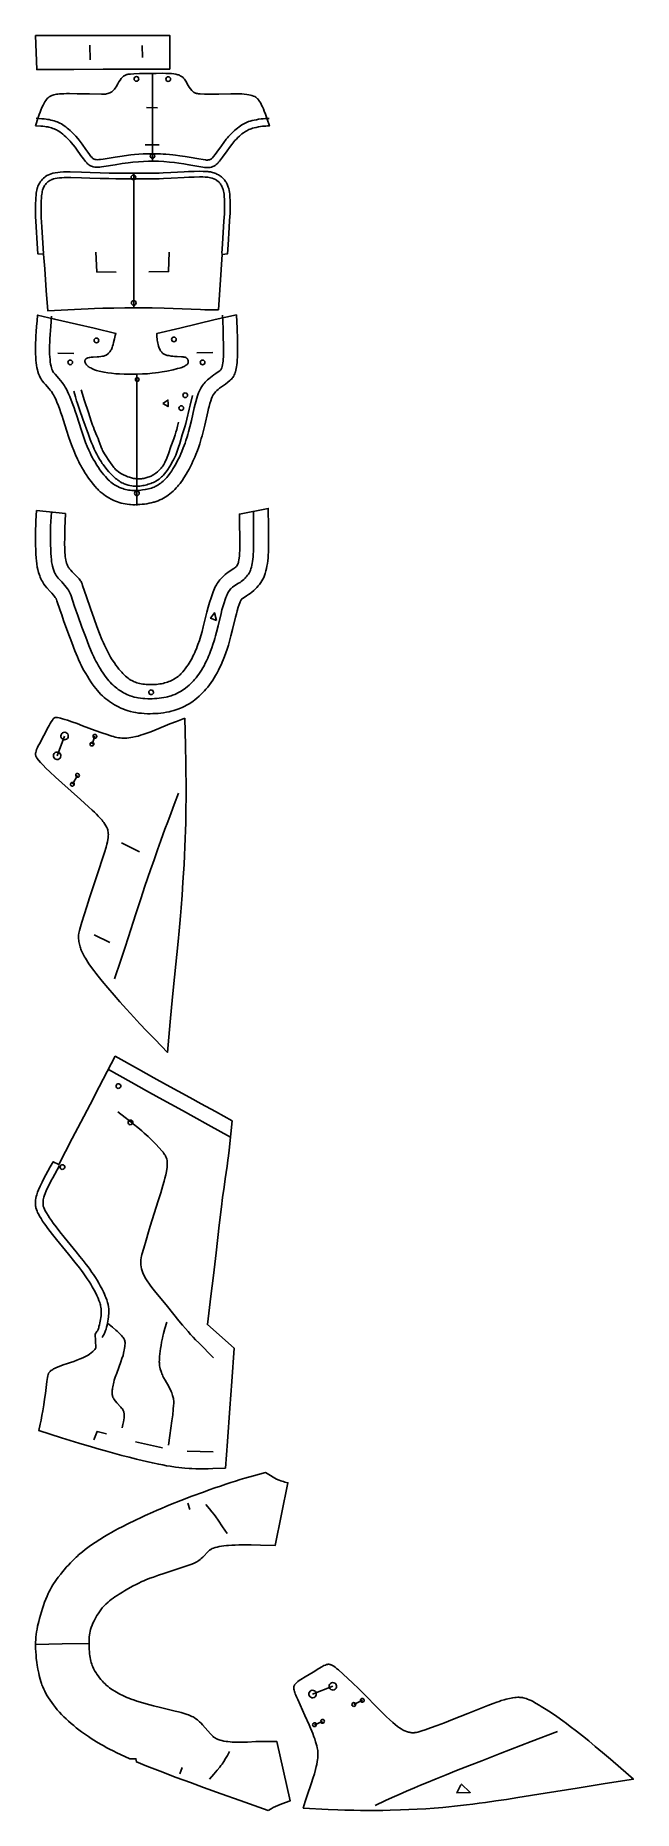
# Model space of a CAD drawing. Extents: x 1 to 321, y 1 to 951.
import ezdxf

# ---------------------------------------------------------------- set-up
doc = ezdxf.new("R2010")
doc.units = 0

msp = doc.modelspace()

# ---------------------------------------------------------------- linework, layer by layer
for points in [[(72.827736, 933.155762), (57.014919, 933.094666), (37.249142, 933.01825), (21.436483, 932.957092), (1.670625, 932.880615), (1, 951.063232), (16.961718, 951.075745), (36.913826, 951.091492), (52.875546, 951.104065), (72.827736, 951.11969), (72.827736, 933.155762)], [(30.066952, 945.874023), (30.195156, 938.178894)], [(58.11742, 945.697937), (58.246326, 939.280518)], [(1, 902.841125), (3.917812, 902.608093), (5.011094, 902.502686), (6.016797, 902.386169), (6.702188, 902.28949), (7.537265, 902.146057), (8.119531, 902.026062), (8.859062, 901.847107), (9.581484, 901.64386), (10.310781, 901.411316), (11.057656, 901.135071), (11.633594, 900.889221), (12.226641, 900.602478), (12.839766, 900.267822), (13.475625, 899.878906), (14.13203, 899.436707), (14.803672, 898.947021), (15.713437, 898.230713), (16.39953, 897.653442), (17.308985, 896.841553), (18.20414, 895.988831), (18.864843, 895.321289), (19.515469, 894.628113), (20.155624, 893.907959), (21.197187, 892.643738), (22.206562, 891.306946), (22.992811, 890.208557), (25.255312, 886.970154), (26.637968, 885.069519), (27.672577, 883.742188), (28.052422, 883.293579), (28.402657, 882.90918), (28.732889, 882.578735), (29.158438, 882.204224), (29.587891, 881.882935), (30.041094, 881.595032), (30.526171, 881.338745), (30.914219, 881.168701), (31.468203, 880.97406), (31.914141, 880.853271), (32.721172, 880.703735), (33.613125, 880.623108), (34.595467, 880.616943), (35.450233, 880.668945), (36.392654, 880.774353), (37.493591, 880.934998), (43.630234, 881.946289), (47.354061, 882.519531), (50.595154, 882.969055), (53.109375, 883.270264), (56.066952, 883.553406), (58.843906, 883.739197), (61.471794, 883.835693), (63.980858, 883.851135), (65.438828, 883.82605), (66.866173, 883.778625), (69.645386, 883.627075), (72.798355, 883.375977), (75.469452, 883.097961), (77.706017, 882.814758), (80.430389, 882.407715), (83.122498, 881.955505), (88.490158, 881), (90.478432, 880.673889), (91.417267, 880.543701), (92.033516, 880.47522), (92.584923, 880.432556), (93.085938, 880.416687), (93.70047, 880.438416), (94.430779, 880.536987), (95.173904, 880.718323), (95.933044, 880.985352), (96.537186, 881.262634), (97.126167, 881.598206), (97.691872, 881.995605), (98.25164, 882.478821), (98.686249, 882.917786), (98.99015, 883.255005), (99.477104, 883.837952), (100.01297, 884.526611), (101.027885, 885.913208), (103.511406, 889.435242), (104.804604, 891.218872), (106.007813, 892.784363), (107.171638, 894.186768), (107.754845, 894.844482), (108.54187, 895.685669), (109.335854, 896.483093), (110.131874, 897.232971), (110.727188, 897.761597), (111.514999, 898.418579), (112.296326, 899.01886), (112.880623, 899.431458), (113.465782, 899.811523), (114.053589, 900.158875), (114.646248, 900.473083), (115.246094, 900.754883), (115.857964, 901.007324), (116.487495, 901.234436), (117.139839, 901.440063), (118.05484, 901.687805), (119.032028, 901.913391), (120.316635, 902.166626), (121.346405, 902.339539), (122.569138, 902.509521), (123.447495, 902.602173), (124.226166, 902.657776), (125.095779, 902.688904), (126.161873, 902.693359), (125.039841, 906.253906), (124.491013, 907.88562), (124.061249, 909.09021), (123.457573, 910.662842), (122.983902, 911.803345), (122.499374, 912.891541), (122.011093, 913.910156), (121.52578, 914.841553), (121.050156, 915.668579), (120.590157, 916.375366), (120.139687, 916.965393), (119.837807, 917.301453), (119.372337, 917.731628), (118.879372, 918.087036), (118.344917, 918.383545), (117.75531, 918.637024), (116.876091, 918.926147), (116.157341, 919.111389), (115.136719, 919.322693), (114.064056, 919.500854), (112.677422, 919.68811), (111.512497, 919.809692), (110.25351, 919.900208), (108.858589, 919.953857), (107.285934, 919.965149), (105.52375, 919.935425), (99.078438, 919.754272), (96.579529, 919.731628), (94.231407, 919.745605), (91.401794, 919.804138), (89.077888, 919.899658), (88.236641, 919.965454), (87.710625, 920.027405), (87.254135, 920.102783), (86.849373, 920.194336), (86.482574, 920.308289), (86.25367, 920.400635), (85.925392, 920.570007), (85.711876, 920.706909), (85.498749, 920.865967), (85.172813, 921.15155), (84.830154, 921.5), (84.591324, 921.767822), (83.967262, 922.551514), (83.320465, 923.4823), (82.800308, 924.318665), (81.487808, 926.597656), (81.063904, 927.256409), (80.766876, 927.670593), (80.29406, 928.240051), (79.957886, 928.577637), (79.420776, 929.022217), (78.843979, 929.399292), (78.437111, 929.616882), (78.01226, 929.809998), (77.569374, 929.981079), (77.108276, 930.132141), (76.628906, 930.265625), (76.130157, 930.383423), (75.052971, 930.575745), (73.828667, 930.715576), (72.408516, 930.80896), (70.743439, 930.861755), (68.806953, 930.880432), (65.53672, 930.860352), (61.508358, 930.794373), (56.65789, 930.690613), (53.57539, 930.589966), (51.936794, 930.498108), (50.982811, 930.406555), (50.600391, 930.352478), (50.1175, 930.258911), (49.841717, 930.186829), (49.472733, 930.062256), (49.128281, 929.915344), (48.787266, 929.742737), (48.447186, 929.539429), (48.106953, 929.300781), (47.765545, 929.02179), (47.421875, 928.697693), (47.191093, 928.454224), (46.842266, 928.046387), (46.260548, 927.272095), (45.579529, 926.236145), (45.042812, 925.330933), (44.139843, 923.723328), (43.627892, 922.891602), (43.302265, 922.428589), (43.073906, 922.138123), (42.584999, 921.603882), (42.186016, 921.245239), (41.902733, 921.02655), (41.449375, 920.730042), (41.12656, 920.553711), (40.786247, 920.394958), (40.243359, 920.189453), (39.671406, 920.020996), (39.083435, 919.886719), (38.492344, 919.783875), (37.721405, 919.69043), (36.995625, 919.640991), (36.283203, 919.627625), (29.917734, 919.815308), (23.359297, 919.950989), (19.216015, 919.99292), (17.57914, 919.98468), (16.092499, 919.954041), (14.758124, 919.89624), (13.849375, 919.831787), (13.013124, 919.746704), (12.243515, 919.63855), (11.534922, 919.505188), (10.881719, 919.344971), (10.280156, 919.159668), (9.726406, 918.951721), (9.05625, 918.643433), (8.747969, 918.477722), (8.316093, 918.216797), (7.789375, 917.842529), (7.300313, 917.410217), (6.827265, 916.884033), (6.47, 916.406372), (5.972969, 915.63031), (5.577734, 914.931946), (5.025781, 913.851074), (4.453437, 912.609131), (3.869453, 911.217041), (3.429219, 910.081055), (2.989609, 908.874329), (2.404531, 907.176514), (1, 902.841125)], [(56.286873, 927.851074), (56.191719, 928.329346), (55.92078, 928.734924), (55.515232, 929.00592), (55.036873, 929.101074), (54.558514, 929.00592), (54.152969, 928.734924), (53.88203, 928.329346), (53.786873, 927.851074), (53.88203, 927.37262), (54.152969, 926.967163), (54.558514, 926.696228), (55.036873, 926.601074), (55.515232, 926.696228), (55.92078, 926.967163), (56.191719, 927.37262), (56.286873, 927.851074)], [(63.559685, 883.703796), (63.559685, 894.159485), (63.559685, 907.229065), (63.559685, 917.684814), (63.559685, 930.754333)], [(73.287186, 927.772583), (73.192032, 928.250916), (72.921089, 928.656433), (72.515549, 928.927429), (72.037186, 929.022583), (71.55883, 928.927429), (71.153282, 928.656433), (70.882339, 928.250916), (70.787186, 927.772583), (70.882339, 927.294189), (71.153282, 926.888672), (71.55883, 926.617737), (72.037186, 926.522583), (72.515549, 926.617737), (72.921089, 926.888672), (73.192032, 927.294189), (73.287186, 927.772583)], [(60.492809, 912.549805), (66.315781, 912.387146)], [(1.326094, 906.827637), (4.403515, 906.585815), (5.562734, 906.473633), (6.650312, 906.346008), (7.409765, 906.237488), (8.360547, 906.072388), (9.264218, 905.880066), (10.146484, 905.656494), (11.033125, 905.397217), (11.942187, 905.094421), (12.641093, 904.829529), (13.355469, 904.524353), (14.086171, 904.17218), (14.834063, 903.766052), (15.599609, 903.299744), (16.379608, 902.775391), (17.16836, 902.200134), (17.960155, 901.581604), (18.749453, 900.927185), (19.53039, 900.244141), (20.297655, 899.539673), (21.04875, 898.815735), (21.783203, 898.071594), (22.500467, 897.306091), (23.656328, 895.979919), (24.325312, 895.152405), (24.975624, 894.303955), (26.018593, 892.869873), (27.955467, 890.094971), (29.010859, 888.614014), (29.935078, 887.363403), (30.674999, 886.417297), (31.282734, 885.726624), (31.540468, 885.480225), (31.759218, 885.30249), (32.009216, 885.13092), (32.264374, 884.990112), (32.55328, 884.874023), (32.828045, 884.795288), (33.446716, 884.684875), (34.155937, 884.641052), (34.90086, 884.662537), (35.818279, 884.753784), (37.30336, 884.971069), (43.624763, 885.999573), (47.462029, 886.57959), (50.774063, 887.026245), (52.067966, 887.181091), (53.948357, 887.381287), (56.350311, 887.590698), (58.644375, 887.737427), (60.843983, 887.825195), (63.481091, 887.857971), (65.011871, 887.840454), (66.508904, 887.798584), (67.976326, 887.735229), (69.418045, 887.653015), (70.838127, 887.554993), (72.705154, 887.402893), (74.553123, 887.224915), (75.933823, 887.072876), (78.240463, 886.780762), (81.036797, 886.363403), (83.331871, 885.98114), (88.466095, 885.074829), (90.696793, 884.703125), (92.058434, 884.514954), (92.608276, 884.465454), (93.032417, 884.452454), (93.444611, 884.478821), (93.796249, 884.541931), (94.142967, 884.637146), (94.495392, 884.77417), (94.85836, 884.964966), (95.159996, 885.165039), (95.488281, 885.434143), (95.769684, 885.708496), (96.343277, 886.362061), (97.098434, 887.339111), (98.054451, 888.66217), (100.507729, 892.127625), (101.824684, 893.921997), (103.090469, 895.548645), (103.718277, 896.312012), (104.350388, 897.049072), (105.208588, 897.998596), (105.864998, 898.686523), (106.754684, 899.568726), (107.431404, 900.202148), (108.344063, 901.006226), (109.034843, 901.576904), (109.964294, 902.29126), (110.668671, 902.789185), (111.380157, 903.252502), (112.099525, 903.678894), (112.827499, 904.066223), (113.565392, 904.413635), (114.316406, 904.724304), (115.084213, 905.002502), (115.87265, 905.252808), (116.962181, 905.550659), (118.102577, 905.816711), (119.277344, 906.053894), (120.445465, 906.257935), (121.832657, 906.459534), (122.83297, 906.572632), (123.917343, 906.654419), (124.863907, 906.687622), (126.066948, 906.690979)], [(59.613594, 892.612183), (67.19297, 892.583435)], [(64.869766, 886.659363), (64.774605, 887.137695), (64.50367, 887.543274), (64.098122, 887.814209), (63.619762, 887.909363), (63.141403, 887.814209), (62.735859, 887.543274), (62.46492, 887.137695), (62.369762, 886.659363), (62.46492, 886.180969), (62.735859, 885.775452), (63.141403, 885.504517), (63.619762, 885.409363), (64.098122, 885.504517), (64.50367, 885.775452), (64.774605, 886.180969), (64.869766, 886.659363)], [(98.947342, 804.280273), (99.821014, 817.594666), (100.909843, 833.97168), (103.730621, 834.189209), (104.036949, 839.018127), (104.672188, 848.345459), (104.914452, 852.15625), (105.112495, 855.985596), (105.172729, 857.70282), (105.203514, 859.304016), (105.198906, 861.154846), (105.154213, 862.834106), (105.061798, 864.610596), (104.941322, 866.118652), (104.812103, 867.210938), (104.639297, 868.217102), (104.406479, 869.196716), (104.167183, 869.989563), (103.794296, 870.986755), (103.527969, 871.58313), (103.331558, 871.977966), (103.007416, 872.563904), (102.770859, 872.949036), (102.384064, 873.515442), (102.104218, 873.883545), (101.650078, 874.418274), (101.32383, 874.761047), (100.978127, 875.091492), (100.612495, 875.408081), (100.226479, 875.709656), (99.820229, 875.995056), (99.396561, 876.263916), (98.959061, 876.516052), (98.056328, 876.970032), (97.598122, 877.17157), (96.912186, 877.441467), (96.460777, 877.599731), (95.799606, 877.804504), (95.145157, 877.972351), (94.700157, 878.06543), (93.755234, 878.21167), (93.240311, 878.267151), (92.393593, 878.331299), (90.730309, 878.396301), (88.788589, 878.416687), (85.840782, 878.379517), (82.925156, 878.277344), (80.499527, 878.150269), (73.492577, 877.7323), (69.40023, 877.549683), (67.181091, 877.483643), (64.829842, 877.437317), (58.934528, 877.387329), (53.639061, 877.380432), (48.602264, 877.398193), (44.112576, 877.440369), (40.362888, 877.498169), (35.59914, 877.600769), (30.194609, 877.749146), (25.678593, 877.899719), (19.586639, 878.135193), (18.440468, 878.152344), (17.31625, 878.140137), (15.912969, 878.083557), (14.242969, 877.956726), (12.872499, 877.802979), (11.539063, 877.601379), (10.270859, 877.340698), (9.322734, 877.081543), (8.449219, 876.77124), (7.652344, 876.407898), (7.09875, 876.10199), (6.410547, 875.651855), (5.925937, 875.283875), (5.313281, 874.754822), (4.735781, 874.185425), (4.195703, 873.580322), (3.695781, 872.943726), (3.238672, 872.280579), (2.826562, 871.590576), (2.547422, 871.044189), (2.293828, 870.461609), (2.065859, 869.832886), (1.863516, 869.147705), (1.686797, 868.396057), (1.534922, 867.569031), (1.406016, 866.659912), (1.297891, 865.661682), (1.182656, 864.180908), (1.115156, 862.949097), (1.047344, 861.135437), (1.007656, 859.139221), (1, 857.537659), (1.014063, 855.858704), (1.0525, 854.113159), (1.145469, 851.701843), (1.318906, 848.623657), (1.950859, 839.738892), (2.309531, 834.19989), (5.316719, 834.018555), (5.957656, 826.307312), (6.777344, 814.673889), (7.637266, 803.66626), (25.455235, 804.615112), (29.21578, 804.793579), (32.514061, 804.928589), (37.092186, 805.083191), (42.976952, 805.23938), (48.769764, 805.352661), (53.158123, 805.405762), (58.08289, 805.40509), (60.633591, 805.372192), (63.375778, 805.313904), (69.791252, 805.112976), (84.283043, 804.55957), (89.243752, 804.394836), (91.635704, 804.334961), (94.286324, 804.291321), (98.947342, 804.280273)], [(100.738045, 834.401062), (101.072182, 839.651123), (101.887108, 851.806396), (102.093277, 855.648254), (102.18914, 858.556519), (102.203354, 860.054504), (102.181641, 861.767334), (102.125854, 863.29248), (102.029137, 864.858643), (101.910934, 866.137939), (101.786324, 867.041992), (101.625465, 867.860901), (101.416641, 868.650269), (101.265312, 869.119873), (101.093437, 869.584595), (100.759293, 870.343201), (100.52906, 870.785889), (100.275467, 871.217163), (99.996407, 871.635193), (99.794922, 871.905579), (99.467262, 872.297546), (99.230698, 872.54895), (98.710236, 873.025635), (98.121719, 873.46405), (97.80336, 873.667786), (97.302734, 873.953003), (96.428749, 874.371399), (95.540932, 874.713867), (94.666954, 874.976685), (93.931557, 875.133545), (93.319923, 875.223938), (92.86953, 875.272644), (91.832733, 875.345276), (90.573906, 875.389587), (88.732887, 875.409363), (85.888123, 875.375427), (83.036949, 875.2771), (80.640465, 875.152344), (73.62281, 874.734985), (69.496635, 874.550903), (67.258751, 874.484375), (64.888985, 874.437622), (58.954685, 874.387146), (53.633827, 874.38031), (48.577969, 874.398132), (44.072498, 874.440613), (40.309219, 874.498596), (35.527813, 874.601563), (30.106874, 874.750122), (25.5875, 874.900208), (19.861874, 875.123169), (18.733515, 875.146057), (17.658983, 875.14093), (16.333359, 875.094849), (15.038906, 875.007019), (13.788359, 874.880432), (12.596719, 874.716614), (11.486172, 874.512329), (10.672421, 874.316956), (9.938359, 874.090515), (9.604531, 873.965149), (9.142656, 873.761414), (8.588515, 873.460938), (8.09039, 873.127625), (7.632031, 872.761414), (7.198828, 872.362793), (6.7875, 871.934998), (6.308594, 871.366089), (5.87414, 870.767578), (5.562109, 870.271057), (5.282031, 869.740295), (5.092266, 869.30188), (4.919375, 868.815186), (4.762813, 868.267822), (4.622188, 867.647034), (4.496875, 866.942627), (4.386484, 866.147156), (4.290469, 865.253601), (4.18375, 863.896851), (4.119062, 862.746338), (4.029219, 860.087036), (4.008281, 858.594849), (4.006875, 857.010376), (4.027656, 855.345581), (4.073359, 853.612488), (4.175937, 851.218872), (4.316875, 848.78363), (4.943438, 839.952271), (5.302031, 834.413025)], [(53.394218, 876.395935), (52.915936, 876.300781), (52.510391, 876.029846), (52.239372, 875.624329), (52.144218, 875.145935), (52.239372, 874.667664), (52.510391, 874.262085), (52.915936, 873.991089), (53.394218, 873.895935), (53.872578, 873.991089), (54.278122, 874.262085), (54.549141, 874.667664), (54.644218, 875.145935), (54.549141, 875.624329), (54.278122, 876.029846), (53.872578, 876.300781), (53.394218, 876.395935)], [(53.587811, 877.409851), (53.587811, 861.406067), (53.587811, 853.404175), (53.587811, 841.401367), (53.587811, 825.397644), (53.587811, 817.395813), (53.587811, 805.393005)], [(33.349609, 835.229065), (33.744999, 824.580994), (44.220154, 824.451843)], [(72.590546, 835.181213), (72.203751, 824.776367), (61.681171, 824.639771)], [(53.572498, 809.244385), (53.094139, 809.149231), (52.688591, 808.878174), (52.417656, 808.472656), (52.322498, 807.994385), (52.417656, 807.51593), (52.688591, 807.110474), (53.094139, 806.839539), (53.572498, 806.744385), (54.050858, 806.839539), (54.456406, 807.110474), (54.727341, 807.51593), (54.822498, 807.994385), (54.727341, 808.472656), (54.456406, 808.878174), (54.050858, 809.149231), (53.572498, 809.244385)], [(108.574844, 801.666626), (108.888588, 794.324219), (109.087967, 788.501526), (109.168358, 784.267822), (109.173203, 782.341003), (109.150078, 780.563965), (109.098045, 778.940674), (109.018204, 777.462585), (108.911636, 776.119934), (108.779762, 774.903503), (108.623672, 773.803894), (108.444527, 772.811646), (108.243591, 771.917419), (108.02211, 771.111694), (107.90406, 770.739136), (107.653511, 770.048706), (107.3825, 769.424194), (107.089294, 768.85675), (106.933907, 768.591858), (106.60437, 768.094055), (106.248436, 767.631775), (105.864449, 767.196472), (105.450775, 766.779541), (105.005623, 766.372253), (104.018669, 765.557495), (102.650703, 764.529419), (99.558983, 762.295593), (98.788589, 761.695557), (98.063515, 761.066772), (97.383202, 760.379578), (96.954292, 759.874207), (96.747185, 759.604065), (96.347496, 759.023254), (96.154922, 758.710449), (95.784142, 758.034363), (95.605858, 757.669128), (95.262421, 756.884644), (94.775856, 755.57959), (94.316795, 754.13147), (93.877342, 752.552734), (93.59156, 751.433716), (93.167809, 749.664734), (91.548515, 742.457886), (90.707108, 738.953003), (90.149376, 736.825684), (89.751015, 735.406128), (89.329376, 733.986389), (88.883125, 732.565918), (88.164375, 730.432434), (87.65023, 729.007385), (86.822891, 726.86438), (86.231796, 725.431091), (85.282501, 723.273132), (84.608124, 721.833191), (83.90406, 720.401855), (83.173592, 718.988159), (82.420074, 717.601379), (81.646797, 716.250305), (80.457184, 714.310608), (79.649216, 713.088562), (78.833199, 711.934021), (78.423042, 711.384583), (77.599136, 710.341248), (77.185234, 709.846313), (76.353127, 708.907715), (75.515152, 708.034119), (74.67086, 707.221863), (73.819839, 706.466919), (72.961639, 705.765625), (72.096016, 705.114136), (71.22242, 704.508606), (70.339844, 703.945618), (69.444138, 703.423706), (68.530624, 702.941772), (67.594604, 702.498657), (66.631172, 702.093262), (65.63562, 701.724609), (64.603279, 701.391418), (64.071793, 701.237732), (62.975155, 700.95575), (61.830154, 700.706604), (60.63953, 700.490601), (59.413437, 700.309265), (58.162342, 700.164368), (56.896641, 700.057434), (55.626797, 699.990051), (54.363201, 699.96405), (53.116325, 699.981018), (51.896641, 700.042542), (51.300232, 700.090637), (50.138592, 700.221558), (49.016716, 700.397339), (47.931328, 700.615601), (46.879532, 700.874207), (45.858124, 701.170776), (44.863983, 701.503113), (43.893982, 701.868958), (42.945076, 702.266052), (41.554375, 702.915466), (40.192577, 703.635742), (39.294296, 704.167847), (38.399139, 704.750854), (37.503201, 705.392944), (36.602577, 706.102112), (35.693279, 706.886475), (34.771484, 707.754211), (34.304607, 708.221802), (33.833126, 708.713196), (32.876404, 709.768738), (31.906717, 710.913757), (30.931641, 712.138245), (29.958593, 713.432434), (28.994999, 714.786133), (28.048437, 716.189575), (27.583828, 716.906799), (26.676718, 718.366089), (25.805233, 719.850037), (25.385233, 720.598267), (24.579453, 722.102112), (24.193359, 722.856934), (23.452734, 724.371399), (22.415859, 726.650208), (21.459686, 728.931152), (20.574764, 731.206726), (19.751953, 733.469299), (18.735546, 736.451965), (17.793983, 739.370667), (15.85625, 745.546204), (15.239141, 747.438354), (14.628281, 749.22821), (14.027344, 750.908997), (13.24875, 752.969177), (12.505234, 754.80896), (11.806484, 756.413025), (11.148984, 757.787964), (10.664844, 758.697937), (10.172891, 759.529175), (9.833672, 760.050842), (9.480703, 760.554138), (8.916172, 761.289673), (8.302265, 762.018799), (6.301015, 764.232849), (5.420312, 765.253357), (4.797891, 766.043274), (4.22039, 766.864502), (3.861094, 767.438354), (3.522422, 768.039673), (3.053516, 769.005371), (2.631719, 770.064148), (2.2575, 771.234497), (2.034688, 772.085938), (1.740703, 773.472107), (1.571641, 774.463745), (1.358672, 776.043518), (1.243984, 777.152954), (1.113047, 778.892273), (1.031797, 780.710815), (1, 782.595703), (1.012969, 784.523315), (1.062734, 786.463989), (1.141328, 788.387695), (1.241016, 790.264587), (1.392656, 792.642273), (1.592031, 795.352173), (1.8375, 798.302734), (2.124922, 801.48645), (11.199609, 799.364502), (22.942108, 796.618713), (32.33617, 794.422119), (44.078751, 791.676331), (43.716248, 790.53241), (43.473125, 789.657959), (43.268826, 788.80481), (42.831718, 786.812378), (42.578983, 785.784729), (42.290859, 784.808655), (42.032578, 784.081909), (41.822578, 783.572083), (41.598515, 783.095032), (41.360466, 782.653259), (41.108593, 782.24884), (40.847107, 781.882141), (40.495079, 781.450684), (40.153984, 781.08313), (39.839764, 780.777588), (39.565392, 780.531311), (39.317032, 780.333862), (39.067108, 780.170898), (38.788048, 780.027893), (38.35664, 779.855713), (37.933357, 779.716125), (37.327499, 779.548157), (36.799297, 779.426575), (35.967735, 779.279297), (34.963047, 779.162476), (34.074375, 779.095581), (31.907656, 778.97113), (30.779999, 778.86084), (30.132421, 778.765869), (29.662109, 778.67688), (29.077578, 778.532959), (28.686171, 778.404907), (28.347891, 778.258484), (28.156717, 778.150452), (27.992655, 778.034424), (27.793436, 777.846802), (27.689375, 777.713318), (27.606249, 777.573975), (27.495937, 777.279602), (27.465233, 777.125793), (27.445234, 776.888184), (27.463358, 776.561157), (27.554688, 776.140625), (27.679688, 775.798828), (27.848358, 775.455688), (28.061953, 775.113647), (28.256483, 774.857544), (28.568905, 774.516602), (28.847891, 774.260986), (29.169374, 774.005371), (29.535545, 773.749756), (29.941717, 773.495667), (30.534922, 773.16217), (31.173515, 772.838684), (31.842733, 772.529053), (32.537422, 772.236145), (33.094608, 772.025696), (33.702732, 771.82074), (34.380001, 771.619507), (35.144295, 771.419983), (36.013672, 771.220276), (37.702732, 770.889771), (39.638279, 770.578186), (41.754375, 770.305054), (43.990391, 770.089111), (45.873516, 769.962708), (48.40789, 769.861328), (50.627499, 769.824219), (53.057419, 769.825378), (55.66367, 769.867065), (58.342186, 769.954834), (60.986015, 770.094116), (63.488201, 770.290771), (65.216484, 770.477417), (66.813828, 770.691223), (68.755547, 771.004578), (71.308357, 771.496155), (74.75914, 772.238953), (77.093674, 772.791077), (78.098671, 773.056641), (78.78289, 773.260925), (79.391716, 773.471985), (79.953827, 773.702881), (80.496719, 773.965942), (81.023361, 774.260193), (81.512032, 774.571716), (81.939995, 774.885681), (82.284294, 775.187744), (82.528908, 775.467407), (82.652809, 775.666626), (82.733749, 775.862244), (82.778908, 776.059204), (82.795547, 776.26239), (82.785545, 776.551025), (82.747032, 776.857422), (82.682495, 777.167969), (82.594292, 777.468201), (82.484528, 777.743713), (82.388985, 777.926941), (82.281013, 778.090637), (82.159142, 778.237244), (82.021561, 778.369263), (81.866951, 778.489197), (81.631248, 778.63446), (81.427109, 778.734375), (81.100311, 778.853882), (80.80101, 778.931885), (80.443901, 778.998657), (80.018669, 779.05304), (79.137733, 779.116211), (76.808983, 779.222717), (75.428513, 779.321594), (74.557266, 779.409363), (73.681404, 779.519104), (72.279922, 779.750366), (71.515076, 779.917786), (71.052345, 780.041138), (70.635933, 780.173889), (70.267029, 780.315369), (69.94117, 780.464905), (69.522339, 780.701965), (69.173126, 780.951599), (68.877029, 781.210815), (68.536949, 781.566162), (68.229294, 781.931946), (67.942421, 782.332581), (67.73703, 782.674377), (67.471405, 783.209778), (67.274841, 783.687805), (67.078903, 784.240845), (66.887032, 784.857117), (66.645622, 785.748291), (66.481407, 786.447083), (66.293983, 787.387573), (66.182579, 788.078979), (66.095543, 788.752258), (66.009605, 789.627808), (65.889214, 791.543884), (78.246017, 794.48645), (97.230232, 799.086304), (102.924057, 800.407776), (108.574844, 801.666626)], [(101.076248, 801.483276), (101.368591, 794.203979), (101.523514, 789.629578), (101.618439, 785.473206), (101.635933, 783.603943), (101.629372, 781.901794), (101.597031, 780.382141), (101.541328, 779.038269), (101.465858, 777.857727), (101.374451, 776.828125), (101.270546, 775.937073), (101.099609, 774.833679), (100.921249, 773.972534), (100.747574, 773.312317), (100.578354, 772.81134), (100.393433, 772.427856), (100.171326, 772.12085), (99.890541, 771.848572), (99.387344, 771.468201), (97.578903, 770.201477), (96.521561, 769.439575), (94.737892, 768.0896), (93.787575, 767.324341), (93.144844, 766.772888), (92.501793, 766.181335), (91.864845, 765.543823), (91.240074, 764.854126), (90.934219, 764.487976), (90.339294, 763.709045), (90.051872, 763.294922), (89.500854, 762.413208), (89.238907, 761.944275), (88.74398, 760.948669), (88.285469, 759.88208), (88.068672, 759.324768), (87.657501, 758.166687), (87.273277, 756.957703), (86.739059, 755.066162), (86.405548, 753.764771), (85.92984, 751.772156), (84.418282, 745.007813), (83.624451, 741.618347), (82.931328, 738.927246), (82.558044, 737.592896), (82.164764, 736.26593), (81.534767, 734.288208), (81.086563, 732.977112), (80.614449, 731.671143), (80.117264, 730.369568), (79.322342, 728.424194), (78.757889, 727.130859), (78.165543, 725.841064), (77.548439, 724.561951), (76.910782, 723.302063), (76.256638, 722.070007), (75.253746, 720.292786), (74.576714, 719.167847), (73.897736, 718.100708), (72.884605, 716.627319), (72.550308, 716.174133), (71.887421, 715.324646), (71.231483, 714.546631), (70.581169, 713.8349), (69.935547, 713.184143), (69.293594, 712.589172), (68.654137, 712.044739), (68.016251, 711.545593), (67.378746, 711.086548), (66.420311, 710.462219), (65.774376, 710.085205), (65.116798, 709.738098), (64.442421, 709.419739), (63.745937, 709.129028), (63.022106, 708.864807), (62.265781, 708.625977), (61.471638, 708.411316), (60.634609, 708.219666), (59.751797, 708.050354), (58.358749, 707.840698), (57.39867, 707.732483), (56.424919, 707.651306), (55.447498, 707.598511), (54.47617, 707.575684), (53.520935, 707.584106), (52.59164, 707.625366), (51.697891, 707.700867), (50.842968, 707.810242), (50.023514, 707.951782), (49.236248, 708.123596), (48.477577, 708.32373), (47.744061, 708.550476), (47.032265, 708.801758), (45.997578, 709.220825), (44.992264, 709.684998), (44.331951, 710.021606), (43.34539, 710.587219), (42.683594, 711.017151), (42.013359, 711.499268), (41.329998, 712.042236), (40.629219, 712.654602), (39.906326, 713.344727), (39.156876, 714.121399), (38.378357, 714.990234), (37.576328, 715.945557), (36.758358, 716.978821), (35.517891, 718.65625), (34.693123, 719.847168), (33.87875, 721.086304), (32.693516, 723.016541), (31.938437, 724.338806), (31.574141, 725.007385), (30.87203, 726.357666), (30.203671, 727.723572), (29.566717, 729.103516), (28.665546, 731.195862), (27.822811, 733.309753), (27.031172, 735.439453), (26.283203, 737.578979), (25.57164, 739.719604), (22.945704, 748.028503), (22.308594, 749.975281), (21.668749, 751.845215), (21.028437, 753.630371), (20.178905, 755.865356), (19.340078, 757.917725), (18.722031, 759.326233), (18.115078, 760.617493), (17.514374, 761.800354), (16.913515, 762.887146), (16.509766, 763.564453), (16.10125, 764.208191), (15.686093, 764.82196), (15.262422, 765.409424), (14.385937, 766.518372), (13.494922, 767.545532), (11.472187, 769.771606), (10.991796, 770.349609), (10.71164, 770.721924), (10.343906, 771.284302), (10.029765, 771.879028), (9.75875, 772.537903), (9.520312, 773.292297), (9.303985, 774.173645), (9.105156, 775.198669), (8.927813, 776.361145), (8.776953, 777.653503), (8.657422, 779.067627), (8.574062, 780.595764), (8.541094, 781.673889), (8.527109, 783.370117), (8.550859, 785.133667), (8.605547, 786.930969), (8.684609, 788.728638), (8.816172, 791.068176), (9.117499, 795.319763), (9.603125, 800.909607)], [(33.621014, 789.129456), (33.142654, 789.034302), (32.73711, 788.763367), (32.466171, 788.357788), (32.371014, 787.879456), (32.466171, 787.401062), (32.73711, 786.995544), (33.142654, 786.724609), (33.621014, 786.629456), (34.099373, 786.724609), (34.504921, 786.995544), (34.77586, 787.401062), (34.871014, 787.879456), (34.77586, 788.357788), (34.504921, 788.763367), (34.099373, 789.034302), (33.621014, 789.129456)], [(75.093201, 789.720032), (74.614845, 789.624878), (74.209297, 789.353943), (73.938354, 788.948425), (73.843201, 788.470032), (73.938354, 787.991699), (74.209297, 787.586182), (74.614845, 787.315247), (75.093201, 787.220032), (75.571564, 787.315247), (75.977104, 787.586182), (76.248047, 787.991699), (76.343201, 788.470032), (76.248047, 788.948425), (75.977104, 789.353943), (75.571564, 789.624878), (75.093201, 789.720032)], [(12.957421, 781.099976), (21.578594, 780.978943)], [(87.416954, 781.311462), (95.85273, 781.492859)], [(19.610077, 777.415283), (19.131718, 777.320129), (18.726171, 777.049194), (18.455235, 776.643677), (18.360077, 776.165283), (18.455235, 775.686951), (18.726171, 775.281494), (19.131718, 775.010437), (19.610077, 774.915283), (20.088436, 775.010437), (20.493984, 775.281494), (20.764921, 775.686951), (20.860077, 776.165283), (20.764921, 776.643677), (20.493984, 777.049194), (20.088436, 777.320129), (19.610077, 777.415283)], [(55.284218, 769.73584), (55.284218, 754.156128), (55.284218, 734.681519), (55.284218, 719.101868), (55.284218, 699.627258)], [(90.447891, 777.36615), (89.969528, 777.270996), (89.56398, 777.000061), (89.293045, 776.594604), (89.197891, 776.11615), (89.293045, 775.637878), (89.56398, 775.2323), (89.969528, 774.961304), (90.447891, 774.86615), (90.926247, 774.961304), (91.331795, 775.2323), (91.60273, 775.637878), (91.697891, 776.11615), (91.60273, 776.594604), (91.331795, 777.000061), (90.926247, 777.270996), (90.447891, 777.36615)], [(21.598125, 760.785461), (22.417421, 757.723633), (23.001719, 755.626953), (23.468124, 754.049377), (23.933437, 752.591553), (24.518436, 750.912476), (26.408749, 745.785706), (29.308516, 737.520203), (30.277578, 734.913818), (31.013437, 733.071777), (31.639921, 731.599426), (32.464531, 729.77594), (33.151249, 728.345032), (33.856327, 726.951843), (34.577419, 725.604675), (35.323048, 724.298645), (36.104374, 723.025391), (36.720467, 722.087097), (37.148201, 721.467407), (38.049454, 720.238953), (38.764454, 719.329407), (39.258282, 718.730835), (40.283749, 717.556763), (41.08289, 716.700989), (41.628513, 716.144287), (42.747578, 715.069519), (43.90242, 714.058655), (44.493202, 713.582336), (45.092655, 713.128174), (45.700859, 712.698181), (46.31781, 712.294434), (47.259296, 711.742554), (47.897655, 711.413086), (48.544529, 711.115051), (49.530544, 710.72699), (50.535233, 710.409851), (51.558437, 710.163635), (52.599922, 709.988586), (53.304295, 709.911377), (54.016403, 709.865784), (54.73539, 709.850525), (55.460155, 709.864624), (56.18961, 709.906799), (56.922577, 709.97583), (57.657967, 710.070679), (58.394764, 710.18988), (59.131794, 710.332458), (59.868046, 710.497192), (60.601952, 710.682922), (61.330936, 710.889771), (62.051796, 711.117737), (62.761639, 711.367004), (63.457344, 711.637695), (64.13578, 711.929932), (64.793983, 712.243835), (65.428986, 712.579529), (66.331093, 713.124207), (67.172112, 713.719727), (67.962502, 714.36969), (68.46711, 714.834778), (68.957886, 715.326599), (69.438278, 715.846252), (69.911797, 716.394592), (70.851952, 717.581726), (71.790855, 718.884216), (72.712654, 720.275085), (73.597809, 721.724365), (74.226013, 722.831848), (74.814606, 723.943115), (75.533127, 725.421997), (76.027573, 726.534729), (76.63633, 728.032715), (77.060699, 729.173523), (77.592339, 730.726929), (78.214294, 732.711548), (79.578125, 737.294434), (80.96125, 741.622864), (81.474686, 743.405701), (82.078438, 745.818787), (83.267891, 751.051208), (83.765465, 753.164307), (85.068199, 758.401001)], [(25.453983, 761.405823), (27.302109, 755.565735), (29.414141, 749.247864), (30.84664, 744.695984), (31.582188, 742.507019), (31.994686, 741.390991), (32.43961, 740.262268), (33.859138, 736.841919), (34.471249, 735.328369), (34.899998, 734.205139), (35.960232, 731.309692), (36.36211, 730.280579), (36.641251, 729.617188), (36.93375, 728.974121), (37.404453, 728.051453), (37.911404, 727.173828), (38.628513, 726.054443), (40.309452, 723.617249), (41.978905, 721.150146), (42.566719, 720.355042), (42.977345, 719.843262), (43.407032, 719.350281), (43.859219, 718.879822), (44.583515, 718.221619), (45.355312, 717.618652), (46.163593, 717.067261), (46.997265, 716.563721), (48.129532, 715.960632), (49.262032, 715.427856), (50.384842, 714.963501), (51.223747, 714.662903), (52.342731, 714.329407), (52.90414, 714.192932), (53.467812, 714.077393), (54.318905, 713.944641), (54.889919, 713.883362), (55.463123, 713.84375), (56.038044, 713.825684), (56.613907, 713.829102), (57.190311, 713.854065), (57.76656, 713.900208), (58.342186, 713.96759), (58.916485, 714.056091), (59.489059, 714.165771), (60.059841, 714.297546), (60.629063, 714.452454), (61.19664, 714.631714), (61.76289, 714.83606), (62.327732, 715.066833), (62.891327, 715.325073), (63.453747, 715.611694), (64.295464, 716.097351), (64.853828, 716.458801), (65.406639, 716.849487), (66.218826, 717.488647), (67.001328, 718.188904), (67.743828, 718.947327), (68.211479, 719.483826), (68.653748, 720.044067), (69.068359, 720.626709), (69.640778, 721.536011), (70.159294, 722.477417), (70.629997, 723.439209), (71.058983, 724.409729), (71.452423, 725.377502), (72.158669, 727.27356), (73.479607, 731.087708), (74.992729, 735.264343), (75.740074, 737.430542), (76.191719, 738.867615), (76.604141, 740.29364), (77.080307, 742.065063), (77.621094, 744.182007)], [(55.450466, 767.927307), (55.06781, 767.851257), (54.743359, 767.63446), (54.526638, 767.309998), (54.450466, 766.927307), (54.526638, 766.544678), (54.743359, 766.220215), (55.06781, 766.003418), (55.450466, 765.927307), (55.833202, 766.003418), (56.157578, 766.220215), (56.374374, 766.544678), (56.450466, 766.927307), (56.374374, 767.309998), (56.157578, 767.63446), (55.833202, 767.851257), (55.450466, 767.927307)], [(69.078438, 754.179443), (71.949142, 752.517944), (71.926407, 754.225525), (71.903595, 755.933167), (69.078438, 754.179443)], [(79.053047, 752.914673), (78.574684, 752.819519), (78.169136, 752.548584), (77.898201, 752.143005), (77.803047, 751.664673), (77.898201, 751.18634), (78.169136, 750.780762), (78.574684, 750.509827), (79.053047, 750.414673), (79.531403, 750.509827), (79.936951, 750.780762), (80.207886, 751.18634), (80.303047, 751.664673), (80.207886, 752.143005), (79.936951, 752.548584), (79.531403, 752.819519), (79.053047, 752.914673)], [(81.134995, 759.791321), (80.656639, 759.696167), (80.251167, 759.425232), (79.980156, 759.019653), (79.884995, 758.541321), (79.980156, 758.062927), (80.251167, 757.65741), (80.656639, 757.386475), (81.134995, 757.291321), (81.613358, 757.386475), (82.018906, 757.65741), (82.289917, 758.062927), (82.384995, 758.541321), (82.289917, 759.019653), (82.018906, 759.425232), (81.613358, 759.696167), (81.134995, 759.791321)], [(55.287811, 707.352905), (54.809452, 707.25769), (54.403904, 706.986755), (54.132969, 706.581238), (54.037811, 706.102905), (54.132969, 705.624512), (54.403904, 705.218994), (54.809452, 704.948059), (55.287811, 704.852905), (55.766171, 704.948059), (56.171719, 705.218994), (56.442654, 705.624512), (56.537811, 706.102905), (56.442654, 706.581238), (56.171719, 706.986755), (55.766171, 707.25769), (55.287811, 707.352905)], [(16.997656, 695.214661), (16.762342, 687.302856), (16.629921, 681.989502), (16.594843, 679.177612), (16.620937, 676.545044), (16.677422, 675.078491), (16.735937, 674.156555), (16.81164, 673.281555), (16.956093, 672.056396), (17.071875, 671.29718), (17.272264, 670.243286), (17.422733, 669.59668), (17.671562, 668.709534), (17.945704, 667.920044), (18.142735, 667.444031), (18.353359, 667.001404), (18.699062, 666.385193), (18.952656, 665.997009), (19.226954, 665.619202), (19.846094, 664.868896), (20.571718, 664.083862), (21.382656, 663.257385), (23.404375, 661.252808), (24.334843, 660.268982), (24.803905, 659.695068), (25.098124, 659.271301), (25.357656, 658.829041), (25.59586, 658.346008), (25.903593, 657.600281), (26.231092, 656.683472), (28.220547, 650.684692), (30.412733, 644.331726), (32.344845, 638.865295), (33.805859, 634.856262), (35.290546, 630.969055), (36.557186, 627.846069), (37.333904, 626.034546), (37.859764, 624.857117), (38.933044, 622.584534), (39.481483, 621.493591), (40.038513, 620.435852), (40.604687, 619.413269), (41.179688, 618.427856), (41.760624, 617.480591), (42.634922, 616.133362), (43.214531, 615.2854), (44.069607, 614.091064), (44.896641, 612.992432), (45.683044, 611.992188), (46.421326, 611.090637), (47.122265, 610.276611), (47.801872, 609.536133), (48.47578, 608.855347), (49.159843, 608.220459), (49.869766, 607.61731), (50.619999, 607.035767), (51.146641, 606.661682), (51.98156, 606.126526), (52.571171, 605.790222), (53.189529, 605.4729), (53.838669, 605.176575), (54.520622, 604.903564), (55.237576, 604.656128), (55.990391, 604.435974), (56.776718, 604.243408), (57.592968, 604.078125), (58.435623, 603.940063), (59.30125, 603.829041), (60.186249, 603.745056), (61.087185, 603.687744), (62.460701, 603.651489), (63.386013, 603.660278), (64.314529, 603.69519), (65.703201, 603.795593), (66.619766, 603.893921), (67.52375, 604.016785), (68.410545, 604.163879), (69.275703, 604.334839), (70.114685, 604.529114), (70.923042, 604.746399), (71.697266, 604.986206), (72.437889, 605.247925), (73.146721, 605.531006), (73.825386, 605.834778), (74.475464, 606.158447), (75.098595, 606.501526), (75.986641, 607.051025), (76.549767, 607.439575), (77.355858, 608.055237), (77.871796, 608.490479), (78.375, 608.949463), (78.869217, 609.435974), (79.358124, 609.95343), (79.845703, 610.505554), (80.582184, 611.406128), (81.082344, 612.06012), (81.854218, 613.12915), (82.647736, 614.300598), (83.182419, 615.133362), (83.717186, 616.003906), (84.247971, 616.909058), (84.771248, 617.845581), (85.282967, 618.810547), (85.779297, 619.800781), (86.256561, 620.813049), (86.713516, 621.846008), (87.151558, 622.900146), (87.571877, 623.97583), (87.97625, 625.073425), (88.7425, 627.336243), (89.461716, 629.691833), (90.145622, 632.141968), (90.80703, 634.671936), (92.791641, 642.51355), (93.492416, 645.124146), (94.215385, 647.656616), (94.955391, 650.053406), (95.330307, 651.182617), (95.707733, 652.256226), (96.086952, 653.267151), (96.469063, 654.213989), (96.856247, 655.101074), (97.250938, 655.933044), (97.862267, 657.087341), (98.286324, 657.801086), (98.72625, 658.475525), (99.184532, 659.115295), (99.663437, 659.724731), (100.164375, 660.3078), (100.683746, 660.864929), (101.21711, 661.395752), (102.033119, 662.142639), (102.581017, 662.607117), (103.397499, 663.253113), (103.931404, 663.649597), (104.705307, 664.192566), (107.164528, 665.819275), (107.719452, 666.233887), (108.059059, 666.519287), (108.521324, 666.974182), (108.79789, 667.309448), (108.926949, 667.491211), (109.166718, 667.89093), (109.277573, 668.111877), (109.481407, 668.603821), (109.574608, 668.877869), (109.743591, 669.489746), (109.889839, 670.197144), (110.067657, 671.464233), (110.159294, 672.459351), (110.231323, 673.564209), (110.324608, 676.036621), (110.366013, 679.448608), (110.346481, 683.672424), (110.279449, 688.415283), (110.143906, 694.945862), (125.585152, 697.963684), (125.719841, 687.962402), (125.758751, 682.583984), (125.733902, 678.139832), (125.700233, 676.464294), (125.634918, 674.49469), (125.567345, 673.118958), (125.454529, 671.4646), (125.309372, 669.926758), (125.127266, 668.484497), (124.904762, 667.118591), (124.640541, 665.809509), (124.323593, 664.504211), (123.9375, 663.191711), (123.564217, 662.128967), (123.129372, 661.070129), (122.632813, 660.039063), (122.201561, 659.255371), (121.59156, 658.278564), (120.918045, 657.335632), (120.217186, 656.464233), (119.499062, 655.660156), (118.754684, 654.900635), (117.797813, 654.011536), (116.805077, 653.173279), (115.812653, 652.406128), (115.01812, 651.835632), (114.006012, 651.158264), (111.587029, 649.667175), (111.29734, 649.461609), (111.31015, 649.44281), (111.312027, 649.445435), (111.19281, 649.25177), (111.061249, 649.013245), (110.90789, 648.707703), (110.740311, 648.343201), (110.556557, 647.908875), (110.358437, 647.404541), (110.057419, 646.579895), (109.538361, 645.03717), (108.954453, 643.116638), (108.532265, 641.592773), (108.06601, 639.777039), (106.486794, 633.147949), (105.621407, 629.691711), (105.045074, 627.556641), (104.637421, 626.131165), (104.215698, 624.722107), (103.569298, 622.678345), (102.894371, 620.680908), (102.197029, 618.751404), (101.485703, 616.915771), (100.990623, 615.714905), (100.487968, 614.55603), (99.742729, 612.942017), (98.978279, 611.402649), (98.20414, 609.948242), (97.423042, 608.572632), (96.636093, 607.265381), (95.832886, 606.00116), (94.996872, 604.759644), (94.118752, 603.536987), (93.192657, 602.334412), (92.230309, 601.173889), (91.529839, 600.381531), (90.803749, 599.60199), (89.719528, 598.511108), (88.575157, 597.444336), (87.392578, 596.422852), (86.194839, 595.466003), (85.320465, 594.813171), (84.090935, 593.958923), (83.171326, 593.367493), (81.886642, 592.608765), (80.914215, 592.085388), (79.566246, 591.430298), (78.543823, 590.985352), (77.133202, 590.440918), (76.099762, 590.090698), (75.059296, 589.775391), (73.591011, 589.390076), (72.528122, 589.149536), (71.04406, 588.861023), (69.549683, 588.621765), (68.07711, 588.431396), (66.630783, 588.285278), (65.206406, 588.179626), (63.790936, 588.113831), (62.379219, 588.088562), (60.949608, 588.104675), (59.10453, 588.187805), (57.652889, 588.301086), (56.164063, 588.462891), (54.63242, 588.688049), (53.489059, 588.899353), (51.8825, 589.266235), (50.663982, 589.603271), (48.986092, 590.157043), (47.770702, 590.628418), (46.606796, 591.134521), (45.466248, 591.681885), (44.349216, 592.26709), (43.256248, 592.88739), (42.160625, 593.557861), (40.664375, 594.559509), (39.640312, 595.30896), (38.67625, 596.067566), (37.756798, 596.847046), (36.889999, 597.637024), (36.054531, 598.452942), (34.970703, 599.599182), (34.243904, 600.426575), (33.30867, 601.561707), (32.435547, 602.692749), (31.396172, 604.118164), (30.632813, 605.21875), (29.685234, 606.651855), (28.769062, 608.108398), (27.872499, 609.597412), (26.958672, 611.183289), (26.216719, 612.550781), (25.447422, 614.062805), (24.889452, 615.223206), (24.044453, 617.080627), (23.421719, 618.522034), (22.126015, 621.688965), (20.393202, 626.158325), (18.342577, 631.655396), (16.071875, 637.924133), (15.006719, 640.940063), (14.164687, 643.384277), (12.453437, 648.577148), (12.228906, 649.192932), (12.1375, 649.409851), (12.001562, 649.677551), (11.882343, 649.873047), (11.613828, 650.259155), (11.168984, 650.841675), (10.591171, 651.553406), (9.750078, 652.539307), (9.070078, 653.304504), (7.082422, 655.485229), (6.211719, 656.54718), (5.544609, 657.463684), (5.080937, 658.172974), (4.659141, 658.881775), (4.264297, 659.613098), (3.897031, 660.364746), (3.557344, 661.135559), (3.245, 661.9245), (2.959375, 662.730713), (2.680547, 663.615295), (2.261797, 665.216858), (1.979453, 666.590515), (1.698437, 668.37738), (1.524375, 669.853027), (1.383594, 671.402771), (1.236719, 673.612244), (1.124062, 676.067505), (1.06125, 678.057007), (1.010937, 680.778442), (1, 682.86969), (1.014375, 684.940002), (1.056094, 686.953247), (1.123125, 688.895447), (1.242344, 691.369568), (1.594687, 696.861145), (16.997656, 695.214661)], [(117.605469, 696.404114), (117.720306, 687.8797), (117.758591, 682.577332), (117.734375, 678.242554), (117.702965, 676.677307), (117.641403, 674.82373), (117.58062, 673.58728), (117.480156, 672.112732), (117.356636, 670.804199), (117.208199, 669.628784), (117.033119, 668.553589), (116.829529, 667.545593), (116.594688, 666.577942), (116.320938, 665.647583), (116.085075, 664.976074), (115.819138, 664.32843), (115.519295, 663.705933), (115.298904, 663.305542), (114.937416, 662.72644), (114.541092, 662.171631), (114.112885, 661.639221), (113.655548, 661.127258), (113.171951, 660.633728), (112.491402, 660.001404), (111.77578, 659.397034), (111.031792, 658.822083), (110.459061, 658.410767), (109.681091, 657.890137), (107.17453, 656.345093), (106.480385, 655.85437), (106.005547, 655.461914), (105.713203, 655.185669), (105.438904, 654.897705), (105.180855, 654.5979), (104.820854, 654.126221), (104.596642, 653.797302), (104.279762, 653.282349), (103.981407, 652.741577), (103.696404, 652.173889), (103.420151, 651.572815), (103.148438, 650.930481), (102.876953, 650.239197), (102.507576, 649.227661), (101.91851, 647.476807), (101.2714, 645.34845), (100.802498, 643.655823), (100.299919, 641.699097), (98.715157, 635.046448), (97.878746, 631.70575), (97.337105, 629.699097), (96.959213, 628.377869), (96.569374, 627.075195), (95.965309, 625.165466), (95.34211, 623.321167), (94.704453, 621.556641), (94.05703, 619.885986), (93.622261, 618.831421), (93.185776, 617.825012), (92.527184, 616.398743), (91.863358, 615.062073), (91.193436, 613.803406), (90.516563, 612.611328), (89.831871, 611.473877), (89.137657, 610.381165), (88.428673, 609.32843), (87.698906, 608.312378), (86.942261, 607.329895), (86.152733, 606.377625), (85.604919, 605.757935), (85.0382, 605.149414), (84.152885, 604.258789), (83.231094, 603.399414), (82.279297, 602.577332), (81.303902, 601.798096), (80.643745, 601.305237), (79.643433, 600.610168), (78.972031, 600.178406), (77.955467, 599.577942), (77.268745, 599.208435), (76.22023, 598.698792), (75.506325, 598.388184), (74.408043, 597.964355), (73.654999, 597.709045), (72.883049, 597.475159), (71.692261, 597.162659), (70.881325, 596.979187), (69.647964, 596.73938), (68.404373, 596.540283), (67.162109, 596.3797), (65.932732, 596.255432), (64.724533, 596.165833), (63.533672, 596.110474), (62.35281, 596.089417), (61.174686, 596.102661), (59.59586, 596.173828), (58.396328, 596.267334), (57.178436, 596.399658), (55.941875, 596.581543), (55.107342, 596.735779), (53.840233, 597.025146), (52.98531, 597.261536), (51.688046, 597.689758), (50.813282, 598.029053), (49.933514, 598.41156), (49.054218, 598.833557), (48.181091, 599.290955), (47.319607, 599.779907), (46.475468, 600.296448), (45.253906, 601.114258), (44.477497, 601.682434), (43.738045, 602.264282), (43.039764, 602.856262), (42.380703, 603.456909), (41.757889, 604.065125), (40.884296, 604.989136), (40.337811, 605.611206), (39.563747, 606.550781), (38.834999, 607.49469), (37.915936, 608.755066), (37.25703, 609.705139), (36.408516, 610.988281), (35.58242, 612.30188), (34.765701, 613.658203), (33.941326, 615.088745), (33.298828, 616.272827), (32.618282, 617.610535), (32.136013, 618.613403), (31.358124, 620.323608), (30.796562, 621.623352), (29.558203, 624.649902), (27.870703, 629.00238), (25.851328, 634.415771), (23.60453, 640.61853), (22.56039, 643.575073), (21.745937, 645.939209), (20.012264, 651.200012), (19.677891, 652.117065), (19.399374, 652.778503), (18.993046, 653.578186), (18.5875, 654.243286), (18.080235, 654.972717), (17.454844, 655.791687), (16.740391, 656.671631), (15.783671, 657.793091), (15.016484, 658.656311), (13.136093, 660.719421), (12.544218, 661.441284), (12.130859, 662.009216), (11.869452, 662.409058), (11.619374, 662.829346), (11.380781, 663.271179), (11.154062, 663.735168), (10.939375, 664.222351), (10.737031, 664.733521), (10.547187, 665.269531), (10.370078, 665.831177), (10.055312, 667.035217), (9.853281, 668.018127), (9.625235, 669.467896), (9.481796, 670.683655), (9.359453, 672.030151), (9.224531, 674.060974), (9.118203, 676.377075), (9.058906, 678.256958), (9.010625, 680.873291), (9.000156, 682.862976), (9.013828, 684.829285), (9.053281, 686.732483), (9.116485, 688.565063), (9.23, 690.920898), (9.556406, 696.010071)], [(97.829605, 638.060425), (96.883751, 642.102539), (94.716873, 639.211365), (97.832184, 637.98645)], [(62.868904, 600.791077), (62.394138, 600.67926), (61.99828, 600.394287), (61.741638, 599.979492), (61.66328, 599.498169), (61.775078, 599.023499), (62.059998, 598.627625), (62.474766, 598.370911), (62.956093, 598.292664), (63.430859, 598.404358), (63.826717, 598.689392), (64.083359, 599.104065), (64.16172, 599.585449), (64.049919, 600.06012), (63.764999, 600.455994), (63.350231, 600.712646), (62.868904, 600.791077)], [(80.953201, 585.64624), (81.298355, 571.157166), (81.482651, 561.399231), (81.550781, 556.468262), (81.59742, 551.482666), (81.614449, 546.383362), (81.604767, 542.886475), (81.552185, 537.443726), (81.487732, 533.653992), (81.396713, 529.710999), (81.276405, 525.59436), (81.124138, 521.285095), (80.940155, 516.795776), (80.726875, 512.171448), (80.487183, 507.458191), (80.223747, 502.702179), (79.939293, 497.949524), (79.479454, 490.928192), (78.987732, 484.174194), (78.646873, 479.895386), (78.297417, 475.805695), (77.939682, 471.866394), (77.388199, 466.150391), (75.430153, 447.120239), (74.390076, 436.626465), (73.104607, 423.138275), (71.577736, 406.752167), (64.995232, 413.612183), (60.429295, 418.406555), (56.92664, 422.125153), (53.605938, 425.701935), (49.746719, 429.937103), (46.220154, 433.885071), (43.034218, 437.519287), (39.662891, 441.442657), (36.731014, 444.949524), (34.567501, 447.62326), (33.371326, 449.144196), (32.244373, 450.61264), (30.525, 452.944458), (29.592733, 454.273895), (29.014061, 455.131073), (28.212187, 456.373199), (27.722656, 457.171936), (27.269218, 457.947479), (26.655155, 459.068268), (26.288515, 459.787659), (25.801016, 460.82608), (25.516327, 461.491699), (25.262968, 462.13678), (25.040155, 462.761566), (24.847031, 463.366394), (24.681719, 463.951172), (24.480156, 464.788727), (24.244062, 466.072418), (24.14703, 466.770599), (24.029453, 467.805695), (23.996796, 468.189819), (23.983828, 468.595154), (24.001093, 469.054199), (24.058985, 469.599121), (24.244843, 470.648651), (24.580936, 472.073517), (25.102421, 473.982971), (25.830545, 476.445221), (27.061327, 480.415924), (28.484219, 484.875854), (29.984842, 489.501404), (35.136169, 505.141083), (36.571407, 509.540924), (37.906326, 513.772156), (38.766483, 516.671265), (39.197498, 518.250305), (39.519138, 519.568298), (39.743904, 520.67981), (39.887032, 521.648743), (39.932655, 522.099426), (39.973671, 522.755798), (39.986797, 523.411316), (39.977264, 523.854919), (39.948593, 524.305786), (39.896484, 524.765564), (39.765625, 525.475464), (39.637344, 525.9646), (39.471329, 526.468262), (39.142811, 527.2547), (38.710388, 528.081238), (38.178516, 528.944275), (37.555702, 529.838562), (37.094063, 530.449646), (36.598125, 531.070557), (35.795391, 532.017273), (34.626015, 533.301575), (33.658516, 534.300537), (32.577656, 535.367798), (31.34992, 536.538025), (29.426952, 538.318909), (25.098047, 542.232788), (15.094921, 551.174805), (11.739375, 554.196411), (8.707031, 556.990295), (6.603203, 559.016235), (5.071484, 560.566833), (3.755156, 561.96814), (2.687031, 563.17688), (1.897266, 564.154541), (1.461641, 564.793884), (1.302578, 565.083252), (1.179453, 565.360779), (1.089609, 565.633118), (1.030781, 565.906372), (1.000391, 566.187317), (1.003125, 566.635925), (1.036016, 566.957336), (1.093984, 567.298401), (1.286016, 568.043884), (1.580469, 568.881531), (1.766641, 569.337952), (2.095078, 570.072937), (2.480234, 570.869995), (3.071484, 572.027039), (7.752109, 580.919373), (8.273438, 581.860291), (8.900547, 582.929199), (9.452188, 583.800293), (10.044687, 584.652954), (10.540235, 585.293091), (10.889921, 585.681091), (11.173515, 585.894226), (11.395078, 585.995483), (11.520078, 586.032776), (11.805781, 586.079651), (11.969453, 586.088745), (12.345937, 586.076416), (12.797891, 586.021851), (13.639375, 585.856995), (14.30539, 585.694824), (15.436172, 585.384033), (16.693125, 585.00592), (18.040468, 584.575623), (20.389765, 583.783264), (23.245234, 582.770325), (26.210312, 581.679688), (32.916874, 579.174683), (36.488983, 577.870911), (39.303593, 576.888428), (40.8475, 576.38031), (41.81414, 576.082031), (42.741875, 575.81781), (43.640701, 575.588745), (44.520622, 575.39563), (45.391483, 575.239685), (46.263203, 575.122192), (47.145859, 575.044067), (48.049141, 575.006409), (48.511562, 575.003296), (49.460781, 575.02887), (49.9482, 575.057983), (50.950623, 575.149841), (51.991875, 575.287781), (53.074764, 575.473267), (54.783203, 575.843872), (55.982265, 576.154541), (57.232422, 576.517944), (58.536247, 576.935303), (60.580547, 577.652039), (62.696171, 578.450745), (64.843201, 579.300171), (70.41922, 581.575745), (72.971642, 582.597656), (76.517029, 583.973267), (80.953201, 585.64624)], [(12.581094, 565.568604), (16.569452, 576.15387)], [(16.674141, 578.151062), (16.051796, 578.085632), (15.480078, 577.831055), (15.015156, 577.412476), (14.702266, 576.870483), (14.572187, 576.258606), (14.637578, 575.636108), (14.892109, 575.064514), (15.310702, 574.599548), (15.852656, 574.28656), (16.464766, 574.156555), (17.08703, 574.221863), (17.658672, 574.476379), (18.123671, 574.895142), (18.436562, 575.437012), (18.566719, 576.049194), (18.501249, 576.671387), (18.246717, 577.243103), (17.828047, 577.70813), (17.286093, 578.020935), (16.674141, 578.151062)], [(31.293905, 572.814026), (30.907734, 572.758118), (30.5725, 572.558594), (30.338984, 572.245911), (30.242889, 571.867798), (30.298985, 571.481689), (30.498514, 571.146423), (30.811092, 570.912781), (31.189219, 570.816833), (31.57539, 570.872803), (31.91078, 571.072327), (32.144138, 571.38501), (32.240154, 571.763123), (32.184219, 572.149231), (31.984764, 572.48468), (31.67211, 572.71814), (31.293905, 572.814026)], [(31.241562, 571.81543), (32.798515, 576.001404)], [(32.850857, 577.000122), (32.464764, 576.944031), (32.129452, 576.74469), (31.895937, 576.432007), (31.799921, 576.053711), (31.855858, 575.667664), (32.055389, 575.332336), (32.368046, 575.098877), (32.74617, 575.002808), (33.132343, 575.058899), (33.467655, 575.258423), (33.701172, 575.570923), (33.797188, 575.949036), (33.741249, 576.335327), (33.541718, 576.670593), (33.229061, 576.904053), (32.850857, 577.000122)], [(12.685703, 567.565796), (12.063437, 567.500305), (11.491718, 567.245789), (11.026796, 566.827148), (10.713828, 566.285156), (10.583828, 565.673279), (10.64914, 565.050781), (10.903749, 564.479187), (11.322344, 564.014221), (11.864297, 563.701233), (12.476406, 563.571228), (13.098672, 563.636536), (13.670312, 563.891052), (14.135312, 564.309814), (14.448125, 564.851685), (14.578359, 565.463867), (14.512813, 566.08606), (14.258359, 566.657776), (13.839687, 567.122803), (13.297734, 567.435608), (12.685703, 567.565796)], [(20.786953, 551.330627), (20.400782, 551.274658), (20.065468, 551.075134), (19.832031, 550.762512), (19.735937, 550.384338), (19.79203, 549.998108), (19.991405, 549.662781), (20.30414, 549.429382), (20.682264, 549.333435), (21.068438, 549.389343), (21.403749, 549.588745), (21.637188, 549.901367), (21.733202, 550.279663), (21.677265, 550.665771), (21.477734, 551.001099), (21.165155, 551.234497), (20.786953, 551.330627)], [(20.73461, 550.332031), (23.514608, 555.07373)], [(23.566952, 556.07251), (23.18078, 556.016541), (22.84539, 555.817017), (22.61203, 555.504333), (22.516016, 555.126099), (22.571953, 554.73999), (22.771406, 554.404663), (23.084063, 554.171265), (23.462265, 554.075134), (23.848358, 554.131104), (24.183672, 554.330627), (24.417187, 554.64325), (24.513281, 555.021545), (24.457188, 555.407654), (24.257656, 555.742981), (23.945078, 555.976379), (23.566952, 556.07251)], [(43.368904, 446.229431), (46.672501, 456.096008), (48.995625, 463.139832), (50.640701, 468.206787), (54.74453, 480.972809), (57.331795, 488.907806), (59.593513, 495.69812), (62.627186, 504.591553), (64.488045, 509.948883), (66.327576, 515.17926), (68.103668, 520.165283), (70.300392, 526.232544), (71.789917, 530.270142), (73.601173, 535.088684), (75.26609, 539.434753), (77.617416, 545.481445)], [(56.584217, 514.163452), (47.013203, 519.038208)], [(40.781326, 465.549988), (32.341953, 469.649353)], [(102.713356, 184.332581), (103.732964, 198.600784), (105.007576, 216.436005), (106.027107, 230.704132), (107.301636, 248.539291), (92.998123, 261.085297), (94.890465, 276.378815), (96.22187, 287.368896), (97.654449, 299.507874), (99.384529, 314.322662), (100.54789, 324.056702), (101.178986, 329.120941), (101.916557, 334.693207), (102.546089, 339.137329), (103.553436, 345.976776), (103.967575, 349.032806), (104.25164, 351.343811), (104.602966, 354.450134), (106.217026, 370.154358), (97.318199, 375.089355), (89.664764, 379.313904), (83.59922, 382.639526), (71.092339, 389.457642), (64.302887, 393.192322), (56.067497, 397.785614), (43.700703, 404.75235), (35.106094, 388.354675), (30.17453, 378.918579), (25.229061, 369.413422), (20.67289, 360.643036), (13.457969, 346.796021), (10.479531, 348.288208), (8.858047, 345.47757), (7.536562, 343.139923), (6.472031, 341.192413), (5.456797, 339.253662), (4.51125, 337.364197), (3.500156, 335.230682), (2.658047, 333.316864), (2.095312, 331.898438), (1.657422, 330.618744), (1.395781, 329.680786), (1.210234, 328.806549), (1.068984, 327.776703), (1.023203, 327.178833), (1.000156, 326.58609), (1.005547, 325.383514), (1.076094, 324.523041), (1.149688, 324.057648), (1.257031, 323.561005), (1.495625, 322.744293), (1.846172, 321.823578), (2.1525, 321.142334), (2.724531, 320.017792), (3.176406, 319.206177), (3.951875, 317.907715), (4.834765, 316.526001), (5.813906, 315.076782), (6.514765, 314.081085), (7.630156, 312.55365), (8.817266, 310.98764), (10.072031, 309.378906), (12.303124, 306.591309), (18.717812, 298.716003), (22.077108, 294.546326), (24.533125, 291.418365), (25.581406, 290.041626), (26.529842, 288.762726), (27.667812, 287.17157), (28.697889, 285.661621), (29.657108, 284.18454), (30.556797, 282.730316), (31.394999, 281.309052), (32.353359, 279.594452), (33.209217, 277.965851), (33.820389, 276.721313), (34.49625, 275.217346), (34.968594, 274.038818), (35.382576, 272.867584), (35.565701, 272.277954), (35.729843, 271.680634), (35.87289, 271.071472), (35.992577, 270.446564), (36.122967, 269.470764), (36.187813, 268.436859), (36.179375, 267.331879), (36.132969, 266.557251), (36.058907, 265.765137), (35.961952, 264.967804), (35.784374, 263.788666), (35.442421, 261.970062), (35.236485, 261.034149), (34.986248, 260.02655), (34.815079, 259.429749), (34.653126, 258.941406), (34.496326, 258.536407), (34.340389, 258.189758), (34.126873, 257.776245), (33.903748, 257.390076), (32.992813, 256.009521), (33.350235, 248.843277), (33.209686, 248.537338), (33.066406, 248.274139), (32.74453, 247.815384), (32.328594, 247.345001), (31.642422, 246.678894), (30.820936, 245.967957), (29.940468, 245.284607), (29.14789, 244.750931), (28.398827, 244.318192), (27.4825, 243.854523), (26.339687, 243.336563), (24.962578, 242.759766), (23.055311, 242.006943), (21.508671, 241.424759), (19.720781, 240.783432), (18.196405, 240.268433), (15.834844, 239.498901), (14.543437, 239.054367), (13.214296, 238.555313), (11.931874, 238.016327), (11.223046, 237.681015), (10.583984, 237.341171), (10.205078, 237.114136), (9.705781, 236.776093), (9.282109, 236.445618), (8.820234, 236.02507), (8.458125, 235.638046), (8.114843, 235.209061), (8.002578, 235.0289), (7.9, 234.819138), (7.757266, 234.411942), (7.571562, 233.607422), (7.422031, 232.733749), (7.127265, 230.640778), (6.305781, 224.204834), (5.886562, 221.10054), (5.45375, 218.168747), (4.920156, 214.890549), (4.46625, 212.356873), (4.005859, 209.993896), (3.540937, 207.759995), (2.791875, 204.330383), (14.992499, 200.479767), (24.194765, 197.629059), (30.913515, 195.620544), (35.117733, 194.406006), (38.531326, 193.442734), (43.427891, 192.094208), (47.266483, 191.065155), (51.162735, 190.048752), (55.040466, 189.069839), (58.823357, 188.153275), (61.255547, 187.589142), (63.601406, 187.067184), (66.95961, 186.363205), (69.092964, 185.946014), (71.143044, 185.570313), (73.110855, 185.235779), (75.910782, 184.810471), (77.677574, 184.577652), (79.36586, 184.384995), (80.979843, 184.230545), (83.27742, 184.062805), (84.737732, 183.988113), (86.839531, 183.923431), (88.857185, 183.904053), (90.815704, 183.918198), (93.374763, 183.969452), (95.895386, 184.046097), (102.713356, 184.332581)], [(105.327499, 361.499847), (93.445229, 368.089355), (85.808746, 372.304535), (79.761642, 375.619995), (67.25, 382.440918), (60.426559, 386.194061), (52.155781, 390.80719), (39.985157, 397.663269)], [(45.539295, 390.023895), (45.052891, 389.987793), (44.61742, 389.76828), (44.299061, 389.398895), (44.146328, 388.935608), (44.182499, 388.449219), (44.401951, 388.013733), (44.771404, 387.695313), (45.234688, 387.542633), (45.720936, 387.578735), (46.156483, 387.798279), (46.474922, 388.167816), (46.627655, 388.63092), (46.59156, 389.11734), (46.371952, 389.552948), (46.002422, 389.871246), (45.539295, 390.023895)], [(96.315544, 243.238281), (88.389526, 251.248276), (86.689682, 252.989212), (85.377892, 254.360535), (84.031563, 255.804062), (82.648201, 257.33429), (81.225311, 258.965393), (79.762344, 260.704834), (77.762886, 263.15625), (71.645859, 270.801239), (64.763748, 279.177032), (63.344765, 280.955627), (62.430779, 282.146484), (61.631329, 283.23703), (61.155388, 283.918732), (60.72031, 284.571625), (60.135468, 285.510529), (59.78492, 286.1185), (59.30867, 287.01828), (58.887341, 287.906799), (58.519688, 288.780701), (58.110622, 289.916962), (57.791794, 291.012268), (57.560234, 292.058105), (57.409607, 293.048187), (57.330936, 293.97757), (57.315857, 294.418182), (57.320076, 295.047272), (57.390312, 296.009918), (57.47617, 296.580841), (57.559528, 296.999207), (57.734608, 297.735474), (57.981953, 298.664917), (58.920078, 301.975372), (60.177811, 306.314758), (61.524609, 310.833588), (62.452888, 313.868896), (63.464764, 317.106171), (66.731247, 327.324768), (68.083984, 331.632965), (69.236717, 335.482483), (69.920776, 337.956726), (70.292809, 339.411804), (70.738121, 341.330536), (71.06469, 342.965942), (71.290466, 344.355164), (71.394295, 345.163116), (71.466873, 345.889435), (71.513283, 346.544434), (71.535545, 347.135925), (71.535545, 347.671082), (71.514999, 348.15686), (71.475548, 348.600616), (71.418983, 349.009277), (71.305542, 349.572266), (71.163124, 350.096313), (70.989761, 350.608521), (70.841408, 350.96225), (70.653046, 351.34024), (70.412498, 351.754608), (70.108047, 352.217957), (69.727814, 352.74234), (69.259689, 353.340149), (68.692032, 354.023743), (67.221405, 355.683594), (65.333359, 357.686096), (64.254372, 358.785461), (63.097031, 359.933807), (61.23328, 361.721313), (59.242264, 363.55014), (57.858593, 364.772034), (55.715076, 366.594513), (53.503124, 368.406097), (51.237263, 370.209045), (48.932343, 372.005768), (45.043827, 374.993103)], [(51.959843, 370.589996), (51.473591, 370.553741), (51.038044, 370.334198), (50.719608, 369.964844), (50.566875, 369.501556), (50.603046, 369.015289), (50.822578, 368.579681), (51.192108, 368.26123), (51.655231, 368.108582), (52.14164, 368.144684), (52.577106, 368.364197), (52.895466, 368.733734), (53.048203, 369.196869), (53.012108, 369.683441), (52.792576, 370.118896), (52.423122, 370.437164), (51.959843, 370.589996)], [(13.911406, 346.232574), (11.268125, 341.613983), (10.216562, 339.70282), (9.412031, 338.185242), (8.47, 336.334442), (7.621171, 334.586151), (6.759531, 332.701385), (6.191016, 331.350464), (5.829844, 330.403992), (5.487187, 329.369141), (5.293828, 328.645447), (5.139922, 327.847351), (5.049609, 326.99649), (5.014843, 325.79953), (5.051328, 325.220215), (5.101094, 324.895782), (5.180312, 324.538757), (5.295, 324.142273), (5.451484, 323.69928), (5.778125, 322.932648), (6.228984, 322.028809), (6.802031, 320.995605), (7.744453, 319.442322), (8.576328, 318.164124), (9.507656, 316.804901), (10.531953, 315.379059), (12.031562, 313.387268), (14.103046, 310.747955), (16.370234, 307.935699), (22.843359, 299.980682), (24.771952, 297.583984), (26.542578, 295.35202), (28.100233, 293.343445), (29.139843, 291.966644), (30.087421, 290.676727), (31.235624, 289.053589), (32.031952, 287.88031), (33.035156, 286.337189), (33.980469, 284.811401), (34.866329, 283.311646), (35.691639, 281.846863), (36.636326, 280.077728), (37.322186, 278.708984), (37.947186, 277.362579), (38.376953, 276.356415), (38.645157, 275.6828), (39.138203, 274.318909), (39.361874, 273.623596), (39.566795, 272.915619), (39.832657, 271.824066), (40.039532, 270.688354), (40.177265, 269.498901), (40.235779, 268.24649), (40.206406, 266.923889), (40.141171, 266.013275), (40.045547, 265.09375), (39.925156, 264.177887), (39.709923, 262.837952), (39.551327, 261.985382), (39.304531, 260.798584), (39.063202, 259.759369), (38.765076, 258.625763), (38.555389, 257.936005), (38.353279, 257.356628), (38.154842, 256.863129), (37.956249, 256.430786), (37.68539, 255.910385), (37.406563, 255.432343), (37.050312, 254.877029), (36.616638, 254.243515)], [(15.567734, 346.679382), (15.081327, 346.643188), (14.645859, 346.423676), (14.327499, 346.054199), (14.174766, 345.591003), (14.210938, 345.104614), (14.43039, 344.669128), (14.799844, 344.350769), (15.263124, 344.197968), (15.749374, 344.234131), (16.184999, 344.453735), (16.503359, 344.82312), (16.656094, 345.286316), (16.619999, 345.772736), (16.400391, 346.208191), (16.030859, 346.526642), (15.567734, 346.679382)], [(47.328281, 205.772415), (47.766251, 207.566406), (48.087891, 209.011093), (48.291561, 210.104996), (48.428593, 211.121643), (48.489372, 212.046478), (48.480782, 212.877106), (48.411327, 213.612335), (48.35656, 213.943665), (48.252186, 214.395157), (48.123436, 214.794296), (47.967731, 215.154129), (47.781326, 215.490616), (47.478516, 215.930237), (47.105625, 216.394135), (46.65617, 216.915848), (44.613358, 219.1996), (43.83242, 220.102188), (43.155235, 220.969452), (42.867344, 221.394211), (42.697266, 221.675385), (42.478279, 222.095932), (42.35656, 222.380386), (42.209373, 222.824997), (42.134296, 223.140305), (42.055, 223.653824), (42.023514, 224.029999), (42.008984, 224.43898), (42.017654, 225.124298), (42.066795, 225.909134), (42.127811, 226.49437), (42.215782, 227.13414), (42.334454, 227.832336), (42.487419, 228.59288), (42.678516, 229.419922), (42.911247, 230.317337), (43.189529, 231.289291), (43.692345, 232.882568), (44.476406, 235.169052), (46.680233, 241.217178), (47.278904, 242.911407), (47.837967, 244.632019), (48.1675, 245.801865), (48.36414, 246.618591), (48.530388, 247.425858), (48.713123, 248.512177), (48.816563, 249.314987), (48.886482, 250.088348), (48.91906, 250.815231), (48.910076, 251.478119), (48.855545, 252.062027), (48.792656, 252.409531), (48.657265, 252.883347), (48.471172, 253.318436), (48.232891, 253.735229), (47.940624, 254.154526), (47.592968, 254.596558), (47.041248, 255.240234), (46.56031, 255.762253), (46.021248, 256.315857), (45.423592, 256.898895), (44.766483, 257.509613), (44.050076, 258.145996), (42.187889, 259.710083), (39.571014, 261.813751)], [(71.21711, 262.470917), (70.223824, 258.965942), (69.551872, 256.413818), (69.175468, 254.847885), (68.938904, 253.785233), (68.507027, 251.612885), (68.221794, 249.973434), (67.971405, 248.365311), (67.757423, 246.82515), (67.581169, 245.389206), (67.444214, 244.093903), (67.347733, 242.963898), (67.292107, 241.976563), (67.277184, 241.097183), (67.290001, 240.554062), (67.343361, 239.778122), (67.437737, 239.018356), (67.57328, 238.241638), (67.754295, 237.433426), (67.903282, 236.875626), (68.174065, 236.008591), (68.388824, 235.409058), (68.633202, 234.79155), (68.909294, 234.155075), (69.218674, 233.498978), (69.561874, 232.823517), (70.32312, 231.433594), (72.298203, 227.991089), (72.8032, 227.04422), (73.362579, 225.882019), (73.598282, 225.342499), (73.90406, 224.58226), (74.160233, 223.878357), (74.375542, 223.227264), (74.712967, 222.053116), (74.835548, 221.463669), (74.897186, 221.037338), (74.956795, 220.311707), (74.972733, 219.74968), (74.957657, 218.753357), (74.919922, 217.9664), (74.732735, 215.577728), (74.434448, 212.728043), (74.052658, 209.596558), (73.521637, 205.704285), (72.940079, 201.77507), (72.123436, 196.507645)], [(38.973358, 202.534531), (33.935547, 203.893753), (32.161873, 199.447723)], [(69.045158, 195.143661), (54.437187, 198.341873)], [(96.116798, 193.004364), (82.214371, 193.378983)], [(125.507027, 1), (110.562263, 6.305), (100.343277, 9.954453), (90.843979, 13.383203), (83.956558, 15.906953), (76.368668, 18.733202), (67.802498, 21.985155), (60.516872, 24.808125), (55.030937, 26.99625), (54.76828, 28.707655), (51.507343, 28.622187), (51.507343, 28.622187), (46.449139, 30.963905), (44.520935, 31.887421), (42.563046, 32.854061), (40.567032, 33.875626), (39.211563, 34.592735), (37.141171, 35.728046), (35.739922, 36.525703), (33.613358, 37.785313), (32.183201, 38.668045), (30.746016, 39.586094), (29.304531, 40.540234), (27.140156, 42.040466), (25.700233, 43.087109), (24.268358, 44.168594), (22.850389, 45.281719), (21.451796, 46.423515), (20.078516, 47.590858), (18.736094, 48.780857), (17.430235, 49.990234), (16.166639, 51.216091), (14.951094, 52.455235), (13.788515, 53.704609), (12.680937, 54.960857), (11.629766, 56.22039), (10.636484, 57.479607), (9.702421, 58.735233), (8.828906, 59.983593), (8.017344, 61.221405), (7.26914, 62.44492), (6.585703, 63.65078), (5.967031, 64.837341), (5.408906, 66.010933), (4.905391, 67.17984), (4.450781, 68.352264), (4.240078, 68.942421), (3.848203, 70.13562), (3.490859, 71.35289), (3.007422, 73.242188), (2.711719, 74.555779), (2.298516, 76.618202), (1.926875, 78.767029), (1.706563, 80.23156), (1.423906, 82.451874), (1.271016, 83.933746), (1.101563, 86.134689), (1.032344, 87.573357), (1, 89.676323), (1.028828, 91.055939), (1.099766, 92.431641), (1.214609, 93.81562), (1.375, 95.22023), (1.582734, 96.657417), (1.839375, 98.13945), (2.146641, 99.678513), (2.705078, 102.115463), (3.139141, 103.813904), (3.617422, 105.549606), (4.135391, 107.303513), (4.68875, 109.056793), (5.272969, 110.79039), (5.883515, 112.485313), (6.516016, 114.122498), (7.165859, 115.683121), (7.830078, 117.153358), (8.168203, 117.85656), (8.858359, 119.207184), (9.570234, 120.494057), (10.307343, 121.729919), (10.686328, 122.332809), (11.467422, 123.51609), (12.282344, 124.680313), (13.134531, 125.83828), (14.490234, 127.590782), (15.448906, 128.779297), (16.451952, 129.980316), (17.499765, 131.189301), (18.592499, 132.401794), (19.730156, 133.613205), (21.521641, 135.418671), (22.772655, 136.607971), (23.41539, 137.196716), (24.069609, 137.780548), (25.4125, 138.933044), (26.101563, 139.502029), (27.515703, 140.626877), (28.978828, 141.736008), (30.492109, 142.831558), (32.858906, 144.454376), (35.345703, 146.059067), (37.956482, 147.652969), (39.766716, 148.712738), (41.627655, 149.769135), (43.53289, 150.82077), (45.47617, 151.86586), (47.451172, 152.902649), (50.459373, 154.438431), (54.522343, 156.441483), (57.584763, 157.903976), (59.644608, 158.864609), (63.88406, 160.779999), (66.09758, 161.747177), (68.396484, 162.729294), (70.797813, 163.732498), (73.318436, 164.763199), (78.777809, 166.929138), (84.712502, 169.200851), (90.870079, 171.478516), (93.951172, 172.587494), (96.990074, 173.65921), (99.954529, 174.681168), (102.811714, 175.640076), (105.537186, 176.526794), (108.138435, 177.346252), (110.631088, 178.10672), (113.030548, 178.816711), (117.61203, 180.118896), (124.173744, 181.9039), (126.729759, 180.265305), (128.150772, 179.38179), (129.030777, 178.889526), (130.055237, 178.393829), (131.499222, 177.783905), (132.267731, 177.493896), (133.026245, 177.234756), (133.750381, 177.017807), (134.442734, 176.837112), (136.093979, 176.476089), (132.656097, 159.629288), (129.218201, 142.782425), (121.427887, 143.032333), (116.490234, 143.142181), (114.155701, 143.167267), (111.934059, 143.167267), (109.833046, 143.140625), (107.8582, 143.086166), (106.015152, 143.002808), (104.309448, 142.88945), (103.251404, 142.796555), (101.786484, 142.631088), (100.46859, 142.439056), (99.296013, 142.228745), (98.26664, 142.00882), (97.113594, 141.714844), (96.207031, 141.438278), (95.51461, 141.176254), (95.084686, 140.961014), (94.819138, 140.796326), (94.557106, 140.607346), (94.145546, 140.263351), (93.677261, 139.827499), (90.496246, 136.654678), (89.671951, 135.861328), (89.118515, 135.358673), (88.435074, 134.795303), (87.936562, 134.436249), (87.426872, 134.117569), (86.693748, 133.733505), (85.863907, 133.371399), (84.689606, 132.927338), (78.874374, 130.907104), (75.575859, 129.789536), (69.743515, 127.880775), (66.897575, 126.93351), (64.146637, 125.982109), (62.251717, 125.289528), (59.99461, 124.398354), (58.948906, 123.953827), (57.936718, 123.501793), (55.9482, 122.55101), (54.939529, 122.040001), (53.362888, 121.211792), (50.508904, 119.646561), (48.72039, 118.62101), (47.525234, 117.913124), (45.763046, 116.828979), (44.628826, 116.099686), (43.543438, 115.371796), (42.520313, 114.650703), (41.56461, 113.938751), (40.673046, 113.234451), (39.841953, 112.53656), (38.700703, 111.498589), (38.004921, 110.810547), (37.356796, 110.123901), (36.752735, 109.437416), (35.921406, 108.404762), (35.169296, 107.3675), (34.485622, 106.328278), (33.859531, 105.290154), (33.280155, 104.256325), (32.389141, 102.55101), (31.722813, 101.196564), (31.258514, 100.147736), (30.835625, 99.033516), (30.464531, 97.820465), (30.25078, 96.940468), (30.067499, 95.991798), (29.917578, 94.965233), (29.802109, 93.864136), (29.719843, 92.704842), (29.669922, 91.504135), (29.653437, 89.662338), (29.679766, 88.43187), (29.73461, 87.218903), (29.81703, 86.040314), (29.926016, 84.912811), (30.060547, 83.849686), (30.22039, 82.848595), (30.40539, 81.903748), (30.615313, 81.009293), (30.850077, 80.15937), (31.10961, 79.348045), (31.393593, 78.569298), (31.702108, 77.817497), (32.034763, 77.086639), (32.391407, 76.371635), (32.771328, 75.671089), (33.382889, 74.645622), (33.817032, 73.978043), (34.505936, 72.998985), (35.237267, 72.044609), (36.008282, 71.112892), (36.817966, 70.201485), (37.383045, 69.60453), (38.275467, 68.72422), (38.904686, 68.146797), (39.906876, 67.29422), (40.618202, 66.734299), (41.36742, 66.180626), (42.157341, 65.633125), (43.420155, 64.823746), (44.312889, 64.293671), (45.245075, 63.772106), (46.216015, 63.260155), (47.743046, 62.512032), (48.806953, 62.028046), (49.906406, 61.556873), (51.040546, 61.099297), (52.207108, 60.655701), (54.009296, 60.015312), (55.240234, 59.604294), (57.121407, 59.010311), (60.317654, 58.075859), (64.179214, 57.036953), (67.953438, 56.085155), (75.704216, 54.20742), (77.572655, 53.734451), (78.88945, 53.382343), (80.548439, 52.90414), (82.113594, 52.401016), (82.863121, 52.133827), (83.590233, 51.852341), (84.638359, 51.39711), (85.308517, 51.067497), (85.955391, 50.713436), (86.881714, 50.130466), (87.754608, 49.47781), (88.308517, 49.006794), (88.84211, 48.512733), (89.607887, 47.739372), (90.337578, 46.942108), (93.197731, 43.607422), (94.646797, 41.965782), (95.479843, 41.080154), (96.037888, 40.55711), (96.355782, 40.301952), (96.804062, 39.993126), (97.326714, 39.681717), (97.796089, 39.430779), (98.350861, 39.170155), (98.776329, 38.994686), (99.252106, 38.820469), (99.783119, 38.649452), (100.693985, 38.403984), (101.756714, 38.178123), (102.972572, 37.977966), (103.857735, 37.861015), (105.27961, 37.713047), (106.280151, 37.634609), (107.842186, 37.550156), (108.914139, 37.517891), (110.550468, 37.508202), (112.763046, 37.561718), (114.438828, 37.635937), (118.941322, 37.873203), (121.753357, 37.972031), (125.112656, 38.009998), (130.134521, 37.976326), (130.134521, 37.976326), (133.71312, 22.065468), (137.291718, 6.154609), (134.888123, 5.309844), (133.361008, 4.752031), (131.945313, 4.201875), (130.647491, 3.654687), (129.436798, 3.098516), (128.281479, 2.521562), (127.158745, 1.922109), (125.507027, 1)], [(83.677345, 162.049835), (82.472885, 165.487885)], [(92.1875, 164.792343), (94.131248, 162.480774), (95.448906, 160.880157), (96.654922, 159.359451), (97.512032, 158.219681), (98.828514, 156.349136), (101.141792, 152.898438), (103.645386, 149.216873)], [(29.615391, 90.403046), (15.346171, 90.153984), (1.077031, 89.904922)], [(144.315231, 2.284609), (157.629456, 1.611641), (162.778427, 1.38625), (166.527023, 1.245156), (171.34726, 1.103828), (174.875931, 1.035547), (178.396561, 1.000703), (181.969299, 1.000078), (186.917267, 1.053828), (190.843582, 1.136328), (196.404846, 1.306172), (200.77327, 1.482344), (205.266327, 1.704062), (209.843826, 1.974609), (214.465622, 2.297188), (219.096161, 2.675313), (222.194611, 2.960312), (225.319916, 3.273515), (228.487732, 3.616328), (231.713516, 3.990391), (235.012726, 4.39711), (238.400925, 4.838047), (241.893661, 5.314844), (247.361954, 6.100312), (253.113434, 6.966719), (259.103577, 7.899219), (273.728424, 10.242734), (290.908905, 13.002421), (305.98764, 15.384609), (321.079437, 17.749453), (321.079437, 17.749453), (314.31131, 23.633984), (308.770691, 28.425859), (304.502655, 32.081562), (300.643585, 35.338673), (297.108276, 38.263905), (293.769531, 40.961483), (290.501465, 43.534451), (287.228363, 46.040466), (285.257721, 47.511639), (283.280304, 48.957031), (279.966705, 51.305546), (276.65329, 53.558044), (273.473816, 55.629452), (271.697723, 56.743435), (270.589905, 57.418983), (269.068665, 58.315468), (268.160004, 58.827812), (267.331482, 59.275078), (266.220062, 59.836483), (265.240845, 60.284061), (264.364929, 60.637264), (263.563263, 60.915936), (262.807251, 61.139217), (262.070618, 61.318829), (261.579224, 61.41375), (260.825531, 61.517109), (260.30249, 61.559216), (259.755463, 61.57906), (259.17804, 61.576092), (258.24054, 61.527187), (257.559357, 61.463982), (256.447418, 61.31789), (255.644211, 61.183044), (254.79007, 61.015469), (253.883896, 60.812813), (252.924454, 60.572578), (251.910309, 60.292656), (250.284454, 59.792969), (249.128738, 59.403984), (247.914764, 58.971951), (245.982178, 58.24836), (243.192337, 57.15625), (232.425934, 52.848202), (224.208038, 49.630859), (219.884216, 47.970623), (215.950851, 46.488045), (212.50296, 45.219608), (209.631409, 44.200077), (207.799683, 43.58453), (206.670929, 43.236092), (205.706863, 42.975391), (204.866791, 42.793907), (204.109528, 42.683125), (203.630692, 42.644451), (203.158585, 42.631016), (202.451797, 42.655079), (201.981018, 42.699608), (201.510544, 42.766171), (201.040237, 42.854298), (200.569992, 42.963203), (199.629608, 43.241173), (198.687103, 43.596561), (198.20726, 43.809921), (197.711639, 44.056561), (197.192886, 44.343983), (196.643204, 44.679451), (195.74382, 45.289375), (194.73172, 46.049454), (193.581329, 46.984375), (192.28952, 48.096561), (190.402893, 49.798435), (188.909531, 51.193123), (186.880234, 53.143047), (185.37468, 54.627266), (183.915237, 56.095623), (177.24469, 62.943123), (175.596878, 64.57859), (173.999451, 66.125237), (170.624451, 69.298981), (163.105927, 76.219841), (162.189606, 77.019684), (161.419846, 77.639526), (160.619995, 78.216721), (159.974838, 78.616951), (159.339142, 78.936562), (159.028824, 79.058517), (158.724991, 79.151794), (158.425385, 79.216171), (158.126801, 79.251717), (157.674057, 79.25164), (157.364532, 79.216248), (157.04538, 79.152733), (156.713272, 79.061562), (156.184296, 78.873199), (155.405853, 78.526329), (154.283981, 77.937027), (152.663666, 76.997574), (149.57164, 75.127731), (145.369919, 72.546875), (143.044373, 71.08773), (142.196396, 70.525002), (141.449219, 69.992889), (140.810471, 69.48703), (140.288284, 69.002495), (140.00766, 68.688828), (139.682648, 68.226402), (139.598038, 68.07312), (139.461868, 67.765778), (139.333435, 67.29789), (139.293198, 66.977501), (139.291718, 66.477577), (139.350464, 65.94664), (139.460541, 65.379143), (139.61734, 64.775543), (139.816879, 64.136642), (140.055161, 63.463203), (140.328201, 62.755936), (140.740158, 61.760235), (141.350693, 60.367344), (145.191254, 51.929218), (147.435074, 46.870857), (148.184067, 45.124062), (148.836716, 43.552341), (149.398987, 42.141327), (150.032181, 40.456326), (150.438049, 39.299374), (150.913589, 37.839844), (151.238037, 36.767891), (151.533203, 35.690079), (151.786011, 34.590157), (151.92453, 33.836407), (152.034378, 33.06086), (152.11171, 32.258514), (152.152649, 31.424608), (152.158279, 30.994375), (152.137268, 30.104218), (152.073044, 29.173985), (151.967728, 28.20578), (151.823196, 27.201639), (151.537415, 25.632734), (151.303986, 24.548124), (150.894287, 22.868359), (150.248276, 20.541407), (149.510941, 18.144297), (148.722183, 15.735469), (146.297256, 8.549922), (145.396561, 5.75), (144.315231, 2.284609), (144.315231, 2.284609)], [(149.323044, 63.333828), (160.166245, 67.472656)], [(162.158585, 67.64695), (162.007263, 68.254143), (161.675705, 68.784767), (161.196243, 69.187027), (160.616165, 69.421402), (159.991943, 69.46508), (159.384766, 69.313667), (158.854141, 68.982109), (158.451874, 68.502731), (158.217499, 67.922577), (158.173828, 67.298355), (158.325226, 66.69117), (158.656799, 66.160545), (159.136169, 65.758278), (159.716324, 65.523903), (160.340546, 65.480232), (160.947723, 65.631638), (161.478363, 65.963203), (161.880539, 66.442574), (162.11499, 67.022736), (162.158585, 67.64695)], [(151.315384, 63.508125), (151.164063, 64.115234), (150.832489, 64.645935), (150.353119, 65.048042), (149.772964, 65.282578), (149.148743, 65.326172), (148.541565, 65.174843), (148.010941, 64.843201), (147.608673, 64.363907), (147.374298, 63.783672), (147.330627, 63.159531), (147.482025, 62.552341), (147.813583, 62.021641), (148.292969, 61.619453), (148.873123, 61.385078), (149.497345, 61.341404), (150.104523, 61.492809), (150.635147, 61.824375), (151.037415, 62.303669), (151.27179, 62.883904), (151.315384, 63.508125)], [(172.369919, 57.833672), (172.260773, 58.208202), (172.016556, 58.512577), (171.67453, 58.700153), (171.286636, 58.742733), (170.912033, 58.633434), (170.607727, 58.389294), (170.420074, 58.047188), (170.377579, 57.659374), (170.486786, 57.284687), (170.730927, 56.980469), (171.073044, 56.792732), (171.460938, 56.750313), (171.835541, 56.859451), (172.139847, 57.103748), (172.327499, 57.445782), (172.369919, 57.833672)], [(171.373749, 57.746483), (175.940384, 59.976563)], [(176.936554, 60.063747), (176.827423, 60.438358), (176.583115, 60.742657), (176.241089, 60.930309), (175.853195, 60.972813), (175.478668, 60.86367), (175.174286, 60.619373), (174.98671, 60.277264), (174.944138, 59.88945), (175.053436, 59.514843), (175.297577, 59.210545), (175.639679, 59.022888), (176.027496, 58.980389), (176.402191, 59.089531), (176.706406, 59.333828), (176.894135, 59.675938), (176.936554, 60.063747)], [(151.334534, 46.996014), (151.225388, 47.370625), (150.981171, 47.674919), (150.639053, 47.862576), (150.251175, 47.905079), (149.876633, 47.795937), (149.572342, 47.55164), (149.384613, 47.20953), (149.342178, 46.821716), (149.451324, 46.447109), (149.695541, 46.142811), (150.037659, 45.955154), (150.425537, 45.912655), (150.800079, 46.021797), (151.10437, 46.266094), (151.292099, 46.608204), (151.334534, 46.996014)], [(150.338348, 46.908905), (154.608047, 48.721485)], [(155.604218, 48.80867), (155.495071, 49.183201), (155.250854, 49.487499), (154.908661, 49.675232), (154.520859, 49.717655), (154.146332, 49.608513), (153.841949, 49.364296), (153.654297, 49.022186), (153.611786, 48.634296), (153.721008, 48.259766), (153.965225, 47.955467), (154.307343, 47.767735), (154.69516, 47.725311), (155.069763, 47.834454), (155.374054, 48.078671), (155.561798, 48.42078), (155.604218, 48.80867)], [(280.480377, 43.351093), (266.391876, 37.914921), (249.761642, 31.523438), (239.820313, 27.668749), (233.316711, 25.120312), (226.294052, 22.342733), (220.882568, 20.180624), (215.504837, 18.008671), (210.302963, 15.87875), (207.002731, 14.507813), (203.884521, 13.193516), (199.559845, 11.333984), (195.592575, 9.587891), (191.906403, 7.930937), (188.424454, 6.33875), (182.867188, 3.763281)], [(104.775467, 32.553673), (103.719292, 30.515469), (102.750938, 28.770077), (101.859604, 27.317656), (100.870308, 25.870625), (100.239609, 25.010702), (99.590698, 24.161327), (98.269684, 22.508827), (96.533516, 20.428047), (94.19828, 17.712734)], [(79.54937, 24.10375), (78.312187, 20.703749)], [(228.747421, 14.774921), (226.53804, 10.373515), (233.742111, 10.637813), (228.883667, 15.335625)]]:
    msp.add_lwpolyline(points)

doc.saveas('drawing.dxf')
